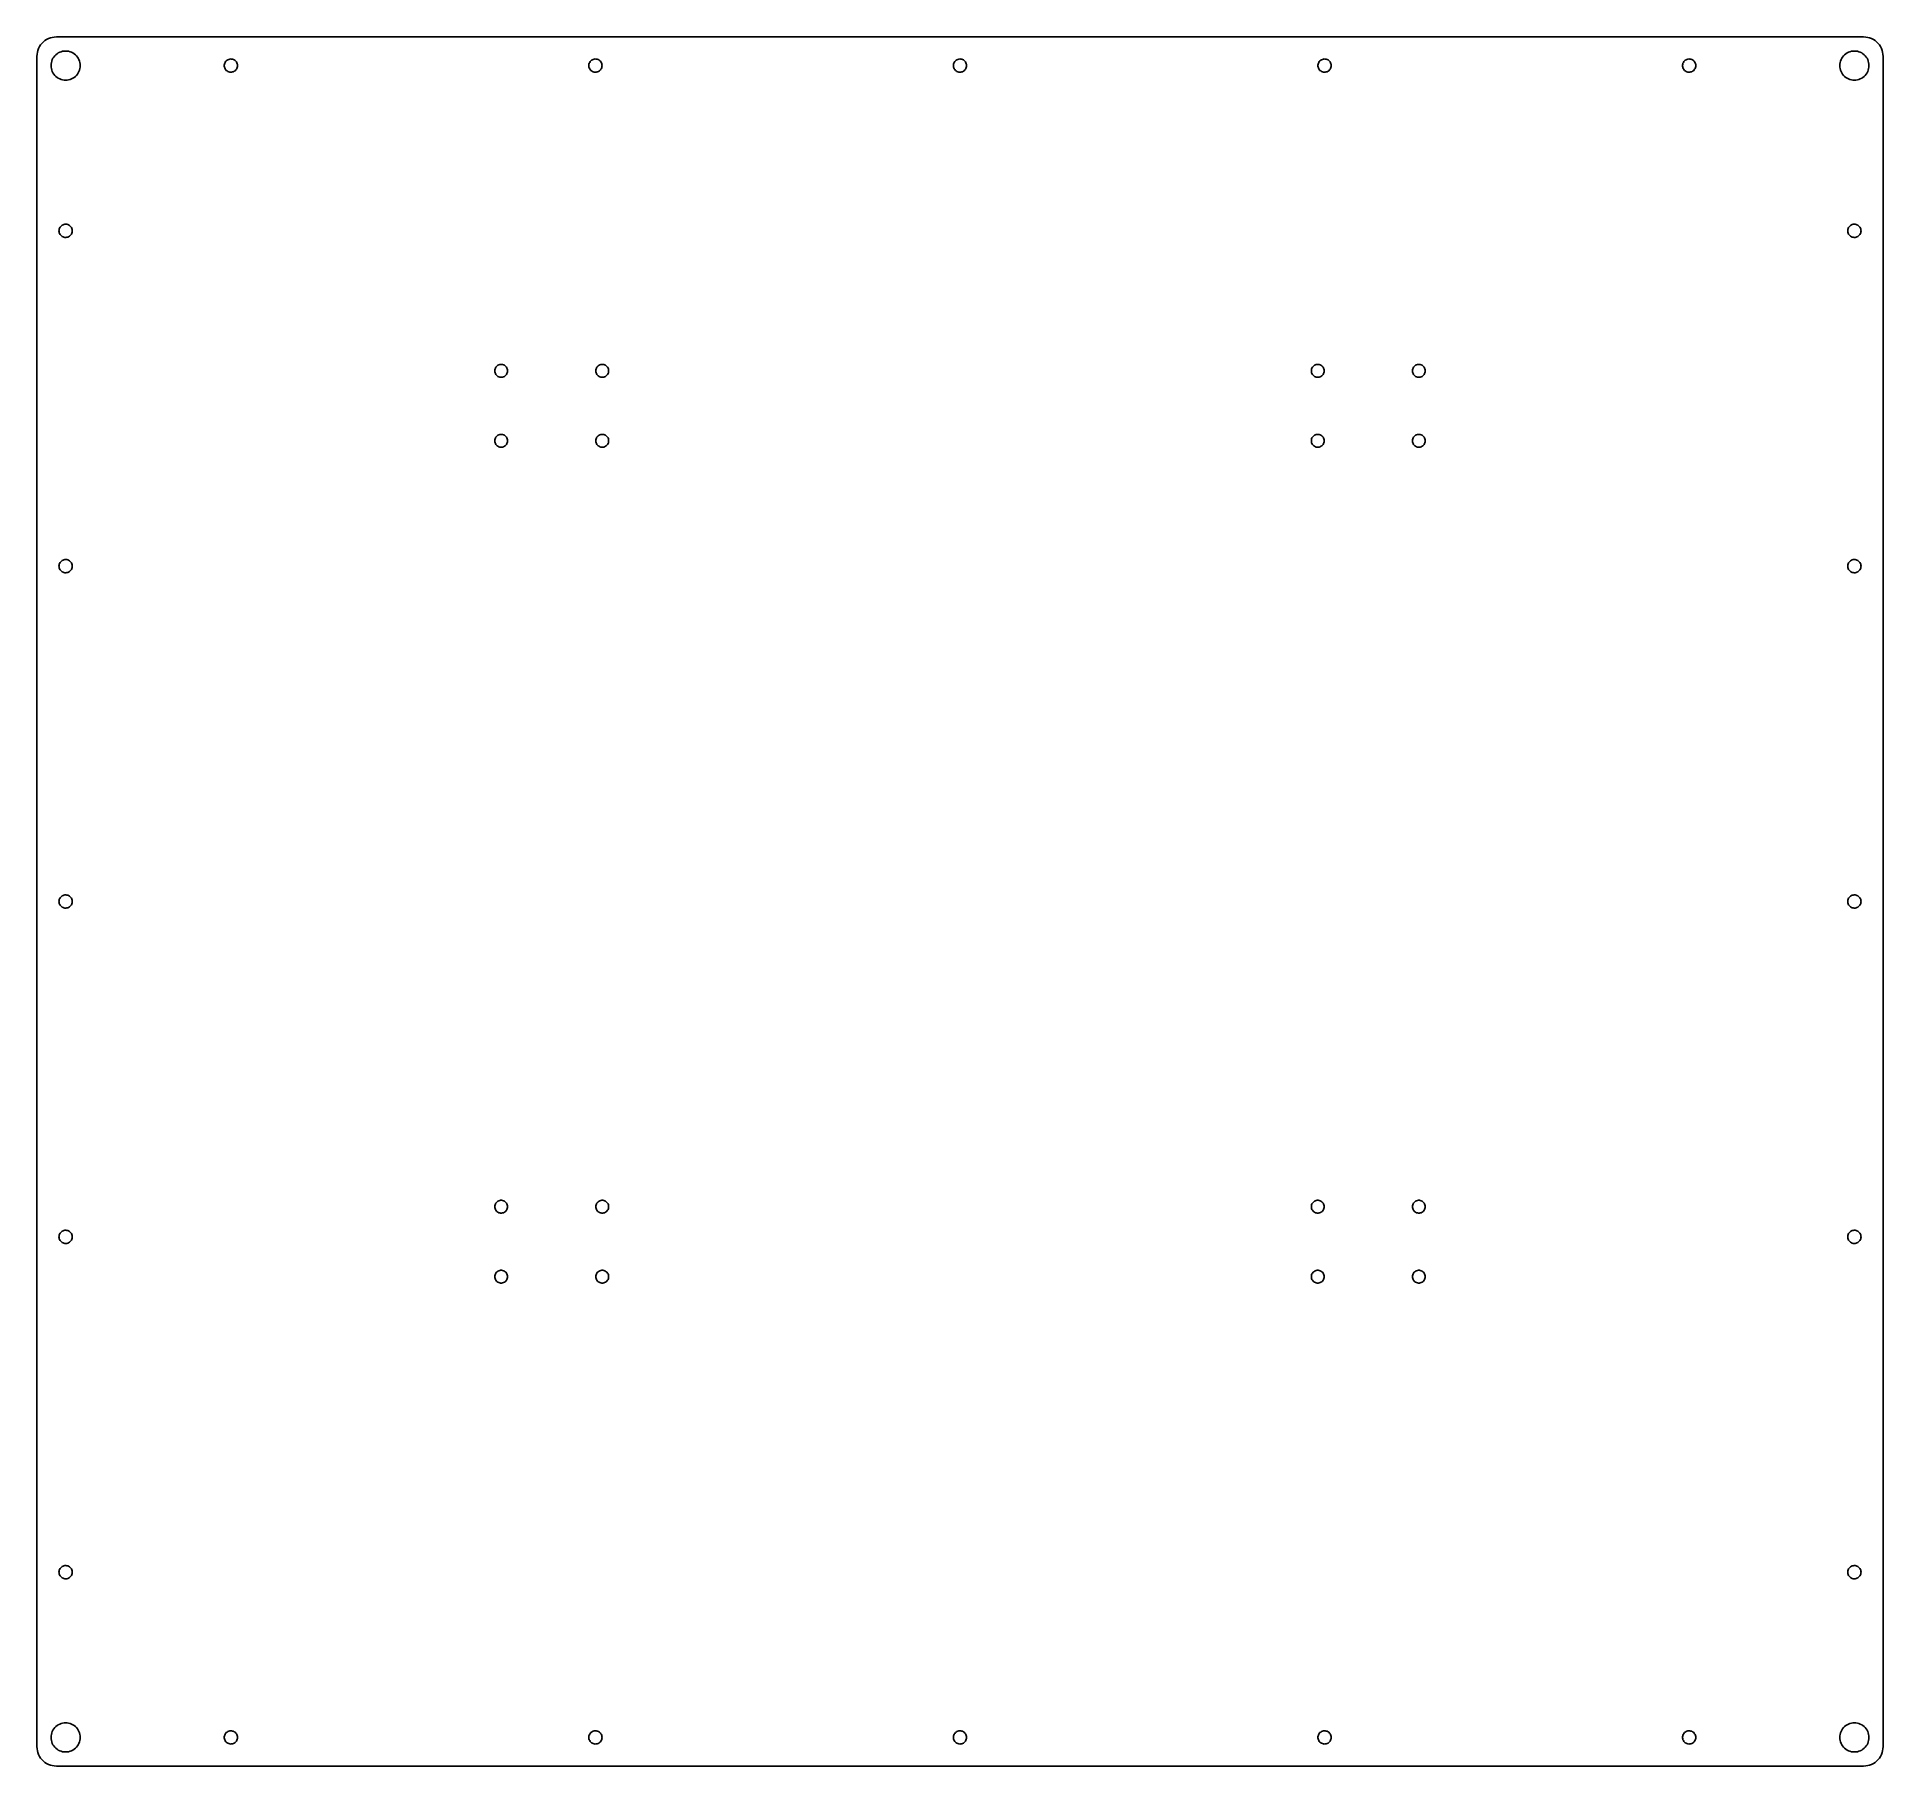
# Model space of a CAD drawing. Header units: metres. Extents: x -237 to 237, y -222 to 222.
import ezdxf

# ---------------------------------------------------------------- set-up
doc = ezdxf.new("R2010")
doc.units = ezdxf.units.M

msp = doc.modelspace()

# ---------------------------------------------------------------- linework, layer by layer
for p, q in [((-237.266, 218.415), (-237.348, 217.898)), ((-237.13, 218.92), (-237.266, 218.415)), ((-236.943, 219.409), (-237.13, 218.92)), ((-236.705, 219.875), (-236.943, 219.409)), ((-236.42, 220.314), (-236.705, 219.875)), ((-236.091, 220.721), (-236.42, 220.314)), ((-235.721, 221.091), (-236.091, 220.721)), ((-235.314, 221.42), (-235.721, 221.091)), ((-234.875, 221.705), (-235.314, 221.42)), ((-234.409, 221.943), (-234.875, 221.705)), ((-233.92, 222.13), (-234.409, 221.943)), ((-233.415, 222.266), (-233.92, 222.13)), ((-232.898, 222.348), (-233.415, 222.266)), ((-232.375, 222.375), (-232.898, 222.348)), ((232.375, 222.375), (-232.375, 222.375)), ((-231.875, 218.248), (-231.525, 218.426)), ((-231.525, 218.426), (-231.159, 218.566)), ((-231.159, 218.566), (-230.78, 218.668)), ((-230.78, 218.668), (-230.392, 218.729)), ((-230.392, 218.729), (-230, 218.75)), ((-230, 218.75), (-229.608, 218.729)), ((-229.608, 218.729), (-229.22, 218.668)), ((-229.22, 218.668), (-228.841, 218.566)), ((-228.841, 218.566), (-228.475, 218.426)), ((-228.475, 218.426), (-228.125, 218.248)), ((228.125, 218.248), (228.475, 218.426)), ((228.475, 218.426), (228.841, 218.566)), ((228.841, 218.566), (229.22, 218.668)), ((229.22, 218.668), (229.608, 218.729)), ((229.608, 218.729), (230, 218.75)), ((230, 218.75), (230.392, 218.729)), ((230.392, 218.729), (230.78, 218.668)), ((230.78, 218.668), (231.159, 218.566)), ((231.159, 218.566), (231.525, 218.426)), ((231.525, 218.426), (231.875, 218.248)), ((232.898, 222.348), (232.375, 222.375)), ((233.415, 222.266), (232.898, 222.348)), ((233.92, 222.13), (233.415, 222.266)), ((234.409, 221.943), (233.92, 222.13)), ((234.875, 221.705), (234.409, 221.943)), ((235.314, 221.42), (234.875, 221.705)), ((235.721, 221.091), (235.314, 221.42)), ((236.091, 220.721), (235.721, 221.091)), ((236.42, 220.314), (236.091, 220.721)), ((236.705, 219.875), (236.42, 220.314)), ((236.943, 219.409), (236.705, 219.875)), ((237.13, 218.92), (236.943, 219.409)), ((237.266, 218.415), (237.13, 218.92)), ((237.348, 217.898), (237.266, 218.415)), ((-237.348, 217.898), (-237.375, 217.375)), ((-237.375, 217.375), (-237.375, -217.375)), ((-233.75, 215), (-233.729, 215.392)), ((-233.729, 214.608), (-233.75, 215)), ((-233.729, 215.392), (-233.668, 215.78)), ((-233.668, 214.22), (-233.729, 214.608)), ((-233.668, 215.78), (-233.566, 216.159)), ((-233.566, 213.841), (-233.668, 214.22)), ((-233.566, 216.159), (-233.426, 216.525)), ((-233.426, 213.475), (-233.566, 213.841)), ((-233.426, 216.525), (-233.248, 216.875)), ((-233.248, 216.875), (-233.034, 217.204)), ((-233.034, 217.204), (-232.787, 217.509)), ((-232.787, 217.509), (-232.509, 217.787)), ((-232.509, 217.787), (-232.204, 218.034)), ((-232.204, 218.034), (-231.875, 218.248)), ((-228.125, 218.248), (-227.796, 218.034)), ((-227.796, 218.034), (-227.491, 217.787)), ((-227.491, 217.787), (-227.213, 217.509)), ((-227.213, 217.509), (-226.966, 217.204)), ((-226.966, 217.204), (-226.752, 216.875)), ((-226.752, 216.875), (-226.574, 216.525)), ((-226.574, 216.525), (-226.434, 216.159)), ((-226.434, 213.841), (-226.574, 213.475)), ((-226.434, 216.159), (-226.332, 215.78)), ((-226.332, 214.22), (-226.434, 213.841)), ((-226.332, 215.78), (-226.271, 215.392)), ((-226.271, 214.608), (-226.332, 214.22)), ((-226.271, 215.392), (-226.25, 215)), ((-226.25, 215), (-226.271, 214.608)), ((-189.195, 215.124), (-189.159, 215.37)), ((-189.195, 214.876), (-189.195, 215.124)), ((-189.159, 214.63), (-189.195, 214.876)), ((-189.159, 215.37), (-189.088, 215.607)), ((-189.088, 214.393), (-189.159, 214.63)), ((-189.088, 215.607), (-188.982, 215.832)), ((-188.982, 214.168), (-189.088, 214.393)), ((-188.982, 215.832), (-188.846, 216.039)), ((-188.846, 213.961), (-188.982, 214.168)), ((-188.846, 216.039), (-188.68, 216.224)), ((-188.68, 213.776), (-188.846, 213.961)), ((-188.68, 216.224), (-188.489, 216.383)), ((-188.489, 213.617), (-188.68, 213.776)), ((-188.489, 216.383), (-188.277, 216.512)), ((-188.277, 216.512), (-188.049, 216.609)), ((-188.049, 216.609), (-187.809, 216.672)), ((-187.809, 216.672), (-187.562, 216.699)), ((-187.562, 216.699), (-187.314, 216.69)), ((-187.314, 216.69), (-187.07, 216.645)), ((-187.07, 216.645), (-186.835, 216.565)), ((-186.835, 216.565), (-186.614, 216.451)), ((-186.614, 216.451), (-186.413, 216.307)), ((-186.413, 213.693), (-186.614, 213.549)), ((-186.413, 216.307), (-186.234, 216.134)), ((-186.234, 213.866), (-186.413, 213.693)), ((-186.234, 216.134), (-186.082, 215.938)), ((-186.082, 214.062), (-186.234, 213.866)), ((-186.082, 215.938), (-185.961, 215.722)), ((-185.961, 214.278), (-186.082, 214.062)), ((-185.961, 215.722), (-185.872, 215.49)), ((-185.872, 214.51), (-185.961, 214.278)), ((-185.872, 215.49), (-185.818, 215.248)), ((-185.818, 214.752), (-185.872, 214.51)), ((-185.818, 215.248), (-185.8, 215)), ((-185.8, 215), (-185.818, 214.752)), ((-95.4455, 215.124), (-95.4093, 215.37)), ((-95.4455, 214.876), (-95.4455, 215.124)), ((-95.4093, 214.63), (-95.4455, 214.876)), ((-95.4093, 215.37), (-95.3378, 215.607)), ((-95.3378, 214.393), (-95.4093, 214.63)), ((-95.3378, 215.607), (-95.2325, 215.832)), ((-95.2325, 214.168), (-95.3378, 214.393)), ((-95.2325, 215.832), (-95.0955, 216.039)), ((-95.0955, 213.961), (-95.2325, 214.168)), ((-95.0955, 216.039), (-94.9299, 216.224)), ((-94.9299, 213.776), (-95.0955, 213.961)), ((-94.9299, 216.224), (-94.7392, 216.383)), ((-94.7392, 213.617), (-94.9299, 213.776)), ((-94.7392, 216.383), (-94.5273, 216.512)), ((-94.5273, 216.512), (-94.2989, 216.609)), ((-94.2989, 216.609), (-94.0588, 216.672)), ((-94.0588, 216.672), (-93.8121, 216.699)), ((-93.8121, 216.699), (-93.5641, 216.69)), ((-93.5641, 216.69), (-93.32, 216.645)), ((-93.32, 216.645), (-93.0851, 216.565)), ((-93.0851, 216.565), (-92.8644, 216.451)), ((-92.8644, 216.451), (-92.6626, 216.307)), ((-92.6626, 213.693), (-92.8644, 213.549)), ((-92.6626, 216.307), (-92.4839, 216.134)), ((-92.4839, 213.866), (-92.6626, 213.693)), ((-92.4839, 216.134), (-92.3322, 215.938)), ((-92.3322, 214.062), (-92.4839, 213.866)), ((-92.3322, 215.938), (-92.2107, 215.722)), ((-92.2107, 214.278), (-92.3322, 214.062)), ((-92.2107, 215.722), (-92.1221, 215.49)), ((-92.1221, 214.51), (-92.2107, 214.278)), ((-92.1221, 215.49), (-92.0681, 215.248)), ((-92.0681, 214.752), (-92.1221, 214.51)), ((-92.0681, 215.248), (-92.05, 215)), ((-92.05, 215), (-92.0681, 214.752)), ((-1.69545, 215.124), (-1.65932, 215.37)), ((-1.69545, 214.876), (-1.69545, 215.124)), ((-1.65932, 214.63), (-1.69545, 214.876)), ((-1.65932, 215.37), (-1.58781, 215.607)), ((-1.58781, 214.393), (-1.65932, 214.63)), ((-1.58781, 215.607), (-1.48248, 215.832)), ((-1.48248, 214.168), (-1.58781, 214.393)), ((-1.48248, 215.832), (-1.34554, 216.039)), ((-1.34554, 213.961), (-1.48248, 214.168)), ((-1.34554, 216.039), (-1.17992, 216.224)), ((-1.17992, 213.776), (-1.34554, 213.961)), ((-1.17992, 216.224), (-0.98915, 216.383)), ((-0.98915, 213.617), (-1.17992, 213.776)), ((-0.98915, 216.383), (-0.7773, 216.512)), ((-0.7773, 216.512), (-0.54889, 216.609)), ((-0.54889, 216.609), (-0.30878, 216.672)), ((-0.30878, 216.672), (-0.06207, 216.699)), ((-0.06207, 216.699), (0.18593, 216.69)), ((0.18593, 216.69), (0.42998, 216.645)), ((0.42998, 216.645), (0.66487, 216.565)), ((0.66487, 216.565), (0.88559, 216.451)), ((0.88559, 216.451), (1.08743, 216.307)), ((1.08743, 213.693), (0.88559, 213.549)), ((1.08743, 216.307), (1.2661, 216.134)), ((1.2661, 213.866), (1.08743, 213.693)), ((1.2661, 216.134), (1.41779, 215.938)), ((1.41779, 214.062), (1.2661, 213.866)), ((1.41779, 215.938), (1.53926, 215.722)), ((1.53926, 214.278), (1.41779, 214.062)), ((1.53926, 215.722), (1.62791, 215.49)), ((1.62791, 214.51), (1.53926, 214.278)), ((1.62791, 215.49), (1.68187, 215.248)), ((1.68187, 214.752), (1.62791, 214.51)), ((1.68187, 215.248), (1.7, 215)), ((1.7, 215), (1.68187, 214.752)), ((92.0545, 215.124), (92.0907, 215.37)), ((92.0545, 214.876), (92.0545, 215.124)), ((92.0907, 214.63), (92.0545, 214.876)), ((92.0907, 215.37), (92.1622, 215.607)), ((92.1622, 214.393), (92.0907, 214.63)), ((92.1622, 215.607), (92.2675, 215.832)), ((92.2675, 214.168), (92.1622, 214.393)), ((92.2675, 215.832), (92.4044, 216.039)), ((92.4044, 213.961), (92.2675, 214.168)), ((92.4044, 216.039), (92.5701, 216.224)), ((92.5701, 213.776), (92.4044, 213.961)), ((92.5701, 216.224), (92.7608, 216.383)), ((92.7608, 213.617), (92.5701, 213.776)), ((92.7608, 216.383), (92.9727, 216.512)), ((92.9727, 216.512), (93.2011, 216.609)), ((93.2011, 216.609), (93.4412, 216.672)), ((93.4412, 216.672), (93.6879, 216.699)), ((93.6879, 216.699), (93.9359, 216.69)), ((93.9359, 216.69), (94.18, 216.645)), ((94.18, 216.645), (94.4149, 216.565)), ((94.4149, 216.565), (94.6356, 216.451)), ((94.6356, 216.451), (94.8374, 216.307)), ((94.8374, 213.693), (94.6356, 213.549)), ((94.8374, 216.307), (95.0161, 216.134)), ((95.0161, 213.866), (94.8374, 213.693)), ((95.0161, 216.134), (95.1678, 215.938)), ((95.1678, 214.062), (95.0161, 213.866)), ((95.1678, 215.938), (95.2893, 215.722)), ((95.2893, 214.278), (95.1678, 214.062)), ((95.2893, 215.722), (95.3779, 215.49)), ((95.3779, 214.51), (95.2893, 214.278)), ((95.3779, 215.49), (95.4319, 215.248)), ((95.4319, 214.752), (95.3779, 214.51)), ((95.4319, 215.248), (95.45, 215)), ((95.45, 215), (95.4319, 214.752)), ((185.805, 215.124), (185.841, 215.37)), ((185.805, 214.876), (185.805, 215.124)), ((185.841, 214.63), (185.805, 214.876)), ((185.841, 215.37), (185.912, 215.607)), ((185.912, 214.393), (185.841, 214.63)), ((185.912, 215.607), (186.018, 215.832)), ((186.018, 214.168), (185.912, 214.393)), ((186.018, 215.832), (186.154, 216.039)), ((186.154, 213.961), (186.018, 214.168)), ((186.154, 216.039), (186.32, 216.224)), ((186.32, 213.776), (186.154, 213.961)), ((186.32, 216.224), (186.511, 216.383)), ((186.511, 213.617), (186.32, 213.776)), ((186.511, 216.383), (186.723, 216.512)), ((186.723, 216.512), (186.951, 216.609)), ((186.951, 216.609), (187.191, 216.672)), ((187.191, 216.672), (187.438, 216.699)), ((187.438, 216.699), (187.686, 216.69)), ((187.686, 216.69), (187.93, 216.645)), ((187.93, 216.645), (188.165, 216.565)), ((188.165, 216.565), (188.386, 216.451)), ((188.386, 216.451), (188.587, 216.307)), ((188.587, 213.693), (188.386, 213.549)), ((188.587, 216.307), (188.766, 216.134)), ((188.766, 213.866), (188.587, 213.693)), ((188.766, 216.134), (188.918, 215.938)), ((188.918, 214.062), (188.766, 213.866)), ((188.918, 215.938), (189.039, 215.722)), ((189.039, 214.278), (188.918, 214.062)), ((189.039, 215.722), (189.128, 215.49)), ((189.128, 214.51), (189.039, 214.278)), ((189.128, 215.49), (189.182, 215.248)), ((189.182, 214.752), (189.128, 214.51)), ((189.182, 215.248), (189.2, 215)), ((189.2, 215), (189.182, 214.752)), ((226.25, 215), (226.271, 215.392)), ((226.271, 214.608), (226.25, 215)), ((226.271, 215.392), (226.332, 215.78)), ((226.332, 214.22), (226.271, 214.608)), ((226.332, 215.78), (226.434, 216.159)), ((226.434, 213.841), (226.332, 214.22)), ((226.434, 216.159), (226.574, 216.525)), ((226.574, 213.475), (226.434, 213.841)), ((226.574, 216.525), (226.752, 216.875)), ((226.752, 216.875), (226.966, 217.204)), ((226.966, 217.204), (227.213, 217.509)), ((227.213, 217.509), (227.491, 217.787)), ((227.491, 217.787), (227.796, 218.034)), ((227.796, 218.034), (228.125, 218.248)), ((231.875, 218.248), (232.204, 218.034)), ((232.204, 218.034), (232.509, 217.787)), ((232.509, 217.787), (232.787, 217.509)), ((232.787, 217.509), (233.034, 217.204)), ((233.034, 217.204), (233.248, 216.875)), ((233.248, 216.875), (233.426, 216.525)), ((233.426, 216.525), (233.566, 216.159)), ((233.566, 213.841), (233.426, 213.475)), ((233.566, 216.159), (233.668, 215.78)), ((233.668, 214.22), (233.566, 213.841)), ((233.668, 215.78), (233.729, 215.392)), ((233.729, 214.608), (233.668, 214.22)), ((233.729, 215.392), (233.75, 215)), ((233.75, 215), (233.729, 214.608)), ((237.375, 217.375), (237.348, 217.898)), ((237.375, -217.375), (237.375, 217.375)), ((-233.248, 213.125), (-233.426, 213.475)), ((-233.034, 212.796), (-233.248, 213.125)), ((-232.787, 212.491), (-233.034, 212.796)), ((-232.509, 212.213), (-232.787, 212.491)), ((-232.204, 211.966), (-232.509, 212.213)), ((-231.875, 211.752), (-232.204, 211.966)), ((-231.525, 211.574), (-231.875, 211.752)), ((-231.159, 211.434), (-231.525, 211.574)), ((-230.78, 211.332), (-231.159, 211.434)), ((-230.392, 211.271), (-230.78, 211.332)), ((-230, 211.25), (-230.392, 211.271)), ((-229.608, 211.271), (-230, 211.25)), ((-229.22, 211.332), (-229.608, 211.271)), ((-228.841, 211.434), (-229.22, 211.332)), ((-228.475, 211.574), (-228.841, 211.434)), ((-228.125, 211.752), (-228.475, 211.574)), ((-227.796, 211.966), (-228.125, 211.752)), ((-227.491, 212.213), (-227.796, 211.966)), ((-227.213, 212.491), (-227.491, 212.213)), ((-226.966, 212.796), (-227.213, 212.491)), ((-226.752, 213.125), (-226.966, 212.796)), ((-226.574, 213.475), (-226.752, 213.125)), ((-188.277, 213.488), (-188.489, 213.617)), ((-188.049, 213.391), (-188.277, 213.488)), ((-187.809, 213.328), (-188.049, 213.391)), ((-187.562, 213.301), (-187.809, 213.328)), ((-187.314, 213.31), (-187.562, 213.301)), ((-187.07, 213.355), (-187.314, 213.31)), ((-186.835, 213.435), (-187.07, 213.355)), ((-186.614, 213.549), (-186.835, 213.435)), ((-94.5273, 213.488), (-94.7392, 213.617)), ((-94.2989, 213.391), (-94.5273, 213.488)), ((-94.0588, 213.328), (-94.2989, 213.391)), ((-93.8121, 213.301), (-94.0588, 213.328)), ((-93.5641, 213.31), (-93.8121, 213.301)), ((-93.32, 213.355), (-93.5641, 213.31)), ((-93.0851, 213.435), (-93.32, 213.355)), ((-92.8644, 213.549), (-93.0851, 213.435)), ((-0.7773, 213.488), (-0.98915, 213.617)), ((-0.54889, 213.391), (-0.7773, 213.488)), ((-0.30878, 213.328), (-0.54889, 213.391)), ((-0.06207, 213.301), (-0.30878, 213.328)), ((0.18593, 213.31), (-0.06207, 213.301)), ((0.42998, 213.355), (0.18593, 213.31)), ((0.66487, 213.435), (0.42998, 213.355)), ((0.88559, 213.549), (0.66487, 213.435)), ((92.9727, 213.488), (92.7608, 213.617)), ((93.2011, 213.391), (92.9727, 213.488)), ((93.4412, 213.328), (93.2011, 213.391)), ((93.6879, 213.301), (93.4412, 213.328)), ((93.9359, 213.31), (93.6879, 213.301)), ((94.18, 213.355), (93.9359, 213.31)), ((94.4149, 213.435), (94.18, 213.355)), ((94.6356, 213.549), (94.4149, 213.435)), ((186.723, 213.488), (186.511, 213.617)), ((186.951, 213.391), (186.723, 213.488)), ((187.191, 213.328), (186.951, 213.391)), ((187.438, 213.301), (187.191, 213.328)), ((187.686, 213.31), (187.438, 213.301)), ((187.93, 213.355), (187.686, 213.31)), ((188.165, 213.435), (187.93, 213.355)), ((188.386, 213.549), (188.165, 213.435)), ((226.752, 213.125), (226.574, 213.475)), ((226.966, 212.796), (226.752, 213.125)), ((227.213, 212.491), (226.966, 212.796)), ((227.491, 212.213), (227.213, 212.491)), ((227.796, 211.966), (227.491, 212.213)), ((228.125, 211.752), (227.796, 211.966)), ((228.475, 211.574), (228.125, 211.752)), ((228.841, 211.434), (228.475, 211.574)), ((229.22, 211.332), (228.841, 211.434)), ((229.608, 211.271), (229.22, 211.332)), ((230, 211.25), (229.608, 211.271)), ((230.392, 211.271), (230, 211.25)), ((230.78, 211.332), (230.392, 211.271)), ((231.159, 211.434), (230.78, 211.332)), ((231.525, 211.574), (231.159, 211.434)), ((231.875, 211.752), (231.525, 211.574)), ((232.204, 211.966), (231.875, 211.752)), ((232.509, 212.213), (232.204, 211.966)), ((232.787, 212.491), (232.509, 212.213)), ((233.034, 212.796), (232.787, 212.491)), ((233.248, 213.125), (233.034, 212.796)), ((233.426, 213.475), (233.248, 213.125)), ((-231.7, 172.5), (-231.682, 172.748)), ((-231.682, 172.252), (-231.7, 172.5)), ((-231.682, 172.748), (-231.628, 172.99)), ((-231.628, 172.01), (-231.682, 172.252)), ((-231.628, 172.99), (-231.539, 173.222)), ((-231.539, 171.778), (-231.628, 172.01)), ((-231.539, 173.222), (-231.418, 173.438)), ((-231.418, 171.562), (-231.539, 171.778)), ((-231.418, 173.438), (-231.266, 173.634)), ((-231.266, 171.366), (-231.418, 171.562)), ((-231.266, 173.634), (-231.087, 173.807)), ((-231.087, 171.193), (-231.266, 171.366)), ((-231.087, 173.807), (-230.886, 173.951)), ((-230.886, 171.049), (-231.087, 171.193)), ((-230.886, 173.951), (-230.665, 174.065)), ((-230.665, 170.935), (-230.886, 171.049)), ((-230.665, 174.065), (-230.43, 174.145)), ((-230.43, 170.855), (-230.665, 170.935)), ((-230.43, 174.145), (-230.186, 174.19)), ((-230.186, 174.19), (-229.938, 174.199)), ((-229.938, 174.199), (-229.691, 174.172)), ((-229.691, 174.172), (-229.451, 174.109)), ((-229.451, 174.109), (-229.223, 174.012)), ((-229.223, 170.988), (-229.451, 170.891)), ((-229.223, 174.012), (-229.011, 173.883)), ((-229.011, 171.117), (-229.223, 170.988)), ((-229.011, 173.883), (-228.82, 173.724)), ((-228.82, 171.276), (-229.011, 171.117)), ((-228.82, 173.724), (-228.654, 173.539)), ((-228.654, 171.461), (-228.82, 171.276)), ((-228.654, 173.539), (-228.518, 173.332)), ((-228.518, 171.668), (-228.654, 171.461)), ((-228.518, 173.332), (-228.412, 173.107)), ((-228.412, 171.893), (-228.518, 171.668)), ((-228.412, 173.107), (-228.341, 172.87)), ((-228.341, 172.13), (-228.412, 171.893)), ((-228.341, 172.87), (-228.305, 172.624)), ((-228.305, 172.376), (-228.341, 172.13)), ((-228.305, 172.624), (-228.305, 172.376)), ((228.305, 172.624), (228.341, 172.87)), ((228.305, 172.376), (228.305, 172.624)), ((228.341, 172.13), (228.305, 172.376)), ((228.341, 172.87), (228.412, 173.107)), ((228.412, 171.893), (228.341, 172.13)), ((228.412, 173.107), (228.518, 173.332)), ((228.518, 171.668), (228.412, 171.893)), ((228.518, 173.332), (228.654, 173.539)), ((228.654, 171.461), (228.518, 171.668)), ((228.654, 173.539), (228.82, 173.724)), ((228.82, 171.276), (228.654, 171.461)), ((228.82, 173.724), (229.011, 173.883)), ((229.011, 171.117), (228.82, 171.276)), ((229.011, 173.883), (229.223, 174.012)), ((229.223, 170.988), (229.011, 171.117)), ((229.223, 174.012), (229.451, 174.109)), ((229.451, 170.891), (229.223, 170.988)), ((229.451, 174.109), (229.691, 174.172)), ((229.691, 174.172), (229.938, 174.199)), ((229.938, 174.199), (230.186, 174.19)), ((230.186, 174.19), (230.43, 174.145)), ((230.43, 174.145), (230.665, 174.065)), ((230.665, 170.935), (230.43, 170.855)), ((230.665, 174.065), (230.886, 173.951)), ((230.886, 171.049), (230.665, 170.935)), ((230.886, 173.951), (231.087, 173.807)), ((231.087, 171.193), (230.886, 171.049)), ((231.087, 173.807), (231.266, 173.634)), ((231.266, 171.366), (231.087, 171.193)), ((231.266, 173.634), (231.418, 173.438)), ((231.418, 171.562), (231.266, 171.366)), ((231.418, 173.438), (231.539, 173.222)), ((231.539, 171.778), (231.418, 171.562)), ((231.539, 173.222), (231.628, 172.99)), ((231.628, 172.01), (231.539, 171.778)), ((231.628, 172.99), (231.682, 172.748)), ((231.682, 172.252), (231.628, 172.01)), ((231.682, 172.748), (231.7, 172.5)), ((231.7, 172.5), (231.682, 172.252)), ((-230.186, 170.81), (-230.43, 170.855)), ((-229.938, 170.801), (-230.186, 170.81)), ((-229.691, 170.828), (-229.938, 170.801)), ((-229.451, 170.891), (-229.691, 170.828)), ((229.691, 170.828), (229.451, 170.891)), ((229.938, 170.801), (229.691, 170.828)), ((230.186, 170.81), (229.938, 170.801)), ((230.43, 170.855), (230.186, 170.81)), ((-119.21, 137.622), (-119.029, 137.79)), ((-119.029, 137.79), (-118.825, 137.929)), ((-118.825, 137.929), (-118.603, 138.036)), ((-118.603, 138.036), (-118.367, 138.109)), ((-118.367, 138.109), (-118.123, 138.145)), ((-118.123, 138.145), (-117.877, 138.145)), ((-117.877, 138.145), (-117.633, 138.109)), ((-117.633, 138.109), (-117.397, 138.036)), ((-117.397, 138.036), (-117.175, 137.929)), ((-117.175, 137.929), (-116.971, 137.79)), ((-116.971, 137.79), (-116.79, 137.622)), ((-93.2095, 137.622), (-93.0288, 137.79)), ((-93.0288, 137.79), (-92.825, 137.929)), ((-92.825, 137.929), (-92.6028, 138.036)), ((-92.6028, 138.036), (-92.3672, 138.109)), ((-92.3672, 138.109), (-92.1233, 138.145)), ((-92.1233, 138.145), (-91.8767, 138.145)), ((-91.8767, 138.145), (-91.6328, 138.109)), ((-91.6328, 138.109), (-91.3972, 138.036)), ((-91.3972, 138.036), (-91.175, 137.929)), ((-91.175, 137.929), (-90.9712, 137.79)), ((-90.9712, 137.79), (-90.7905, 137.622)), ((90.7905, 137.622), (90.9712, 137.79)), ((90.9712, 137.79), (91.175, 137.929)), ((91.175, 137.929), (91.3972, 138.036)), ((91.3972, 138.036), (91.6328, 138.109)), ((91.6328, 138.109), (91.8767, 138.145)), ((91.8767, 138.145), (92.1233, 138.145)), ((92.1233, 138.145), (92.3672, 138.109)), ((92.3672, 138.109), (92.6028, 138.036)), ((92.6028, 138.036), (92.825, 137.929)), ((92.825, 137.929), (93.0288, 137.79)), ((93.0288, 137.79), (93.2095, 137.622)), ((116.79, 137.622), (116.971, 137.79)), ((116.971, 137.79), (117.175, 137.929)), ((117.175, 137.929), (117.397, 138.036)), ((117.397, 138.036), (117.633, 138.109)), ((117.633, 138.109), (117.877, 138.145)), ((117.877, 138.145), (118.123, 138.145)), ((118.123, 138.145), (118.367, 138.109)), ((118.367, 138.109), (118.603, 138.036)), ((118.603, 138.036), (118.825, 137.929)), ((118.825, 137.929), (119.029, 137.79)), ((119.029, 137.79), (119.21, 137.622)), ((-119.65, 136.5), (-119.632, 136.746)), ((-119.632, 136.254), (-119.65, 136.5)), ((-119.632, 136.746), (-119.577, 136.986)), ((-119.577, 136.014), (-119.632, 136.254)), ((-119.577, 136.986), (-119.487, 137.216)), ((-119.487, 135.784), (-119.577, 136.014)), ((-119.487, 137.216), (-119.363, 137.429)), ((-119.363, 135.571), (-119.487, 135.784)), ((-119.363, 137.429), (-119.21, 137.622)), ((-119.21, 135.378), (-119.363, 135.571)), ((-119.029, 135.21), (-119.21, 135.378)), ((-118.825, 135.071), (-119.029, 135.21)), ((-118.603, 134.964), (-118.825, 135.071)), ((-118.367, 134.891), (-118.603, 134.964)), ((-118.123, 134.855), (-118.367, 134.891)), ((-117.877, 134.855), (-118.123, 134.855)), ((-117.633, 134.891), (-117.877, 134.855)), ((-117.397, 134.964), (-117.633, 134.891)), ((-117.175, 135.071), (-117.397, 134.964)), ((-116.971, 135.21), (-117.175, 135.071)), ((-116.79, 135.378), (-116.971, 135.21)), ((-116.79, 137.622), (-116.637, 137.429)), ((-116.637, 135.571), (-116.79, 135.378)), ((-116.637, 137.429), (-116.513, 137.216)), ((-116.513, 135.784), (-116.637, 135.571)), ((-116.513, 137.216), (-116.423, 136.986)), ((-116.423, 136.014), (-116.513, 135.784)), ((-116.423, 136.986), (-116.368, 136.746)), ((-116.368, 136.254), (-116.423, 136.014)), ((-116.368, 136.746), (-116.35, 136.5)), ((-116.35, 136.5), (-116.368, 136.254)), ((-93.65, 136.5), (-93.6316, 136.746)), ((-93.6316, 136.254), (-93.65, 136.5)), ((-93.6316, 136.746), (-93.5767, 136.986)), ((-93.5767, 136.014), (-93.6316, 136.254)), ((-93.5767, 136.986), (-93.4866, 137.216)), ((-93.4866, 135.784), (-93.5767, 136.014)), ((-93.4866, 137.216), (-93.3633, 137.429)), ((-93.3633, 135.571), (-93.4866, 135.784)), ((-93.3633, 137.429), (-93.2095, 137.622)), ((-93.2095, 135.378), (-93.3633, 135.571)), ((-93.0288, 135.21), (-93.2095, 135.378)), ((-92.825, 135.071), (-93.0288, 135.21)), ((-92.6028, 134.964), (-92.825, 135.071)), ((-92.3672, 134.891), (-92.6028, 134.964)), ((-92.1233, 134.855), (-92.3672, 134.891)), ((-91.8767, 134.855), (-92.1233, 134.855)), ((-91.6328, 134.891), (-91.8767, 134.855)), ((-91.3972, 134.964), (-91.6328, 134.891)), ((-91.175, 135.071), (-91.3972, 134.964)), ((-90.9712, 135.21), (-91.175, 135.071)), ((-90.7905, 135.378), (-90.9712, 135.21)), ((-90.7905, 137.622), (-90.6367, 137.429)), ((-90.6367, 135.571), (-90.7905, 135.378)), ((-90.6367, 137.429), (-90.5134, 137.216)), ((-90.5134, 135.784), (-90.6367, 135.571)), ((-90.5134, 137.216), (-90.4233, 136.986)), ((-90.4233, 136.014), (-90.5134, 135.784)), ((-90.4233, 136.986), (-90.3684, 136.746)), ((-90.3684, 136.254), (-90.4233, 136.014)), ((-90.3684, 136.746), (-90.35, 136.5)), ((-90.35, 136.5), (-90.3684, 136.254)), ((90.35, 136.5), (90.3684, 136.746)), ((90.3684, 136.254), (90.35, 136.5)), ((90.3684, 136.746), (90.4233, 136.986)), ((90.4233, 136.014), (90.3684, 136.254)), ((90.4233, 136.986), (90.5134, 137.216)), ((90.5134, 135.784), (90.4233, 136.014)), ((90.5134, 137.216), (90.6367, 137.429)), ((90.6367, 135.571), (90.5134, 135.784)), ((90.6367, 137.429), (90.7905, 137.622)), ((90.7905, 135.378), (90.6367, 135.571)), ((90.9712, 135.21), (90.7905, 135.378)), ((91.175, 135.071), (90.9712, 135.21)), ((91.3972, 134.964), (91.175, 135.071)), ((91.6328, 134.891), (91.3972, 134.964)), ((91.8767, 134.855), (91.6328, 134.891)), ((92.1233, 134.855), (91.8767, 134.855)), ((92.3672, 134.891), (92.1233, 134.855)), ((92.6028, 134.964), (92.3672, 134.891)), ((92.825, 135.071), (92.6028, 134.964)), ((93.0288, 135.21), (92.825, 135.071)), ((93.2095, 135.378), (93.0288, 135.21)), ((93.2095, 137.622), (93.3633, 137.429)), ((93.3633, 135.571), (93.2095, 135.378)), ((93.3633, 137.429), (93.4866, 137.216)), ((93.4866, 135.784), (93.3633, 135.571)), ((93.4866, 137.216), (93.5767, 136.986)), ((93.5767, 136.014), (93.4866, 135.784)), ((93.5767, 136.986), (93.6316, 136.746)), ((93.6316, 136.254), (93.5767, 136.014)), ((93.6316, 136.746), (93.65, 136.5)), ((93.65, 136.5), (93.6316, 136.254)), ((116.35, 136.5), (116.368, 136.746)), ((116.368, 136.254), (116.35, 136.5)), ((116.368, 136.746), (116.423, 136.986)), ((116.423, 136.014), (116.368, 136.254)), ((116.423, 136.986), (116.513, 137.216)), ((116.513, 135.784), (116.423, 136.014)), ((116.513, 137.216), (116.637, 137.429)), ((116.637, 135.571), (116.513, 135.784)), ((116.637, 137.429), (116.79, 137.622)), ((116.79, 135.378), (116.637, 135.571)), ((116.971, 135.21), (116.79, 135.378)), ((117.175, 135.071), (116.971, 135.21)), ((117.397, 134.964), (117.175, 135.071)), ((117.633, 134.891), (117.397, 134.964)), ((117.877, 134.855), (117.633, 134.891)), ((118.123, 134.855), (117.877, 134.855)), ((118.367, 134.891), (118.123, 134.855)), ((118.603, 134.964), (118.367, 134.891)), ((118.825, 135.071), (118.603, 134.964)), ((119.029, 135.21), (118.825, 135.071)), ((119.21, 135.378), (119.029, 135.21)), ((119.21, 137.622), (119.363, 137.429)), ((119.363, 135.571), (119.21, 135.378)), ((119.363, 137.429), (119.487, 137.216)), ((119.487, 135.784), (119.363, 135.571)), ((119.487, 137.216), (119.577, 136.986)), ((119.577, 136.014), (119.487, 135.784)), ((119.577, 136.986), (119.632, 136.746)), ((119.632, 136.254), (119.577, 136.014)), ((119.632, 136.746), (119.65, 136.5)), ((119.65, 136.5), (119.632, 136.254)), ((-119.65, 118.5), (-119.632, 118.746)), ((-119.632, 118.746), (-119.577, 118.986)), ((-119.577, 118.986), (-119.487, 119.216)), ((-119.487, 119.216), (-119.363, 119.429)), ((-119.363, 119.429), (-119.21, 119.622)), ((-119.21, 119.622), (-119.029, 119.79)), ((-119.029, 119.79), (-118.825, 119.929)), ((-118.825, 119.929), (-118.603, 120.036)), ((-118.603, 120.036), (-118.367, 120.109)), ((-118.367, 120.109), (-118.123, 120.145)), ((-118.123, 120.145), (-117.877, 120.145)), ((-117.877, 120.145), (-117.633, 120.109)), ((-117.633, 120.109), (-117.397, 120.036)), ((-117.397, 120.036), (-117.175, 119.929)), ((-117.175, 119.929), (-116.971, 119.79)), ((-116.971, 119.79), (-116.79, 119.622)), ((-116.79, 119.622), (-116.637, 119.429)), ((-116.637, 119.429), (-116.513, 119.216)), ((-116.513, 119.216), (-116.423, 118.986)), ((-116.423, 118.986), (-116.368, 118.746)), ((-116.368, 118.746), (-116.35, 118.5)), ((-93.65, 118.5), (-93.6316, 118.746)), ((-93.6316, 118.746), (-93.5767, 118.986)), ((-93.5767, 118.986), (-93.4866, 119.216)), ((-93.4866, 119.216), (-93.3633, 119.429)), ((-93.3633, 119.429), (-93.2095, 119.622)), ((-93.2095, 119.622), (-93.0288, 119.79)), ((-93.0288, 119.79), (-92.825, 119.929)), ((-92.825, 119.929), (-92.6028, 120.036)), ((-92.6028, 120.036), (-92.3672, 120.109)), ((-92.3672, 120.109), (-92.1233, 120.145)), ((-92.1233, 120.145), (-91.8767, 120.145)), ((-91.8767, 120.145), (-91.6328, 120.109)), ((-91.6328, 120.109), (-91.3972, 120.036)), ((-91.3972, 120.036), (-91.175, 119.929)), ((-91.175, 119.929), (-90.9712, 119.79)), ((-90.9712, 119.79), (-90.7905, 119.622)), ((-90.7905, 119.622), (-90.6367, 119.429)), ((-90.6367, 119.429), (-90.5134, 119.216)), ((-90.5134, 119.216), (-90.4233, 118.986)), ((-90.4233, 118.986), (-90.3684, 118.746)), ((-90.3684, 118.746), (-90.35, 118.5)), ((90.35, 118.5), (90.3684, 118.746)), ((90.3684, 118.746), (90.4233, 118.986)), ((90.4233, 118.986), (90.5134, 119.216)), ((90.5134, 119.216), (90.6367, 119.429)), ((90.6367, 119.429), (90.7905, 119.622)), ((90.7905, 119.622), (90.9712, 119.79)), ((90.9712, 119.79), (91.175, 119.929)), ((91.175, 119.929), (91.3972, 120.036)), ((91.3972, 120.036), (91.6328, 120.109)), ((91.6328, 120.109), (91.8767, 120.145)), ((91.8767, 120.145), (92.1233, 120.145)), ((92.1233, 120.145), (92.3672, 120.109)), ((92.3672, 120.109), (92.6028, 120.036)), ((92.6028, 120.036), (92.825, 119.929)), ((92.825, 119.929), (93.0288, 119.79)), ((93.0288, 119.79), (93.2095, 119.622)), ((93.2095, 119.622), (93.3633, 119.429)), ((93.3633, 119.429), (93.4866, 119.216)), ((93.4866, 119.216), (93.5767, 118.986)), ((93.5767, 118.986), (93.6316, 118.746)), ((93.6316, 118.746), (93.65, 118.5)), ((116.35, 118.5), (116.368, 118.746)), ((116.368, 118.746), (116.423, 118.986)), ((116.423, 118.986), (116.513, 119.216)), ((116.513, 119.216), (116.637, 119.429)), ((116.637, 119.429), (116.79, 119.622)), ((116.79, 119.622), (116.971, 119.79)), ((116.971, 119.79), (117.175, 119.929)), ((117.175, 119.929), (117.397, 120.036)), ((117.397, 120.036), (117.633, 120.109)), ((117.633, 120.109), (117.877, 120.145)), ((117.877, 120.145), (118.123, 120.145)), ((118.123, 120.145), (118.367, 120.109)), ((118.367, 120.109), (118.603, 120.036)), ((118.603, 120.036), (118.825, 119.929)), ((118.825, 119.929), (119.029, 119.79)), ((119.029, 119.79), (119.21, 119.622)), ((119.21, 119.622), (119.363, 119.429)), ((119.363, 119.429), (119.487, 119.216)), ((119.487, 119.216), (119.577, 118.986)), ((119.577, 118.986), (119.632, 118.746)), ((119.632, 118.746), (119.65, 118.5)), ((-119.632, 118.254), (-119.65, 118.5)), ((-119.577, 118.014), (-119.632, 118.254)), ((-119.487, 117.784), (-119.577, 118.014)), ((-119.363, 117.571), (-119.487, 117.784)), ((-119.21, 117.378), (-119.363, 117.571)), ((-119.029, 117.21), (-119.21, 117.378)), ((-118.825, 117.071), (-119.029, 117.21)), ((-118.603, 116.964), (-118.825, 117.071)), ((-118.367, 116.891), (-118.603, 116.964)), ((-118.123, 116.855), (-118.367, 116.891)), ((-117.877, 116.855), (-118.123, 116.855)), ((-117.633, 116.891), (-117.877, 116.855)), ((-117.397, 116.964), (-117.633, 116.891)), ((-117.175, 117.071), (-117.397, 116.964)), ((-116.971, 117.21), (-117.175, 117.071)), ((-116.79, 117.378), (-116.971, 117.21)), ((-116.637, 117.571), (-116.79, 117.378)), ((-116.513, 117.784), (-116.637, 117.571)), ((-116.423, 118.014), (-116.513, 117.784)), ((-116.368, 118.254), (-116.423, 118.014)), ((-116.35, 118.5), (-116.368, 118.254)), ((-93.6316, 118.254), (-93.65, 118.5)), ((-93.5767, 118.014), (-93.6316, 118.254)), ((-93.4866, 117.784), (-93.5767, 118.014)), ((-93.3633, 117.571), (-93.4866, 117.784)), ((-93.2095, 117.378), (-93.3633, 117.571)), ((-93.0288, 117.21), (-93.2095, 117.378)), ((-92.825, 117.071), (-93.0288, 117.21)), ((-92.6028, 116.964), (-92.825, 117.071)), ((-92.3672, 116.891), (-92.6028, 116.964)), ((-92.1233, 116.855), (-92.3672, 116.891)), ((-91.8767, 116.855), (-92.1233, 116.855)), ((-91.6328, 116.891), (-91.8767, 116.855)), ((-91.3972, 116.964), (-91.6328, 116.891)), ((-91.175, 117.071), (-91.3972, 116.964)), ((-90.9712, 117.21), (-91.175, 117.071)), ((-90.7905, 117.378), (-90.9712, 117.21)), ((-90.6367, 117.571), (-90.7905, 117.378)), ((-90.5134, 117.784), (-90.6367, 117.571)), ((-90.4233, 118.014), (-90.5134, 117.784)), ((-90.3684, 118.254), (-90.4233, 118.014)), ((-90.35, 118.5), (-90.3684, 118.254)), ((90.3684, 118.254), (90.35, 118.5)), ((90.4233, 118.014), (90.3684, 118.254)), ((90.5134, 117.784), (90.4233, 118.014)), ((90.6367, 117.571), (90.5134, 117.784)), ((90.7905, 117.378), (90.6367, 117.571)), ((90.9712, 117.21), (90.7905, 117.378)), ((91.175, 117.071), (90.9712, 117.21)), ((91.3972, 116.964), (91.175, 117.071)), ((91.6328, 116.891), (91.3972, 116.964)), ((91.8767, 116.855), (91.6328, 116.891)), ((92.1233, 116.855), (91.8767, 116.855)), ((92.3672, 116.891), (92.1233, 116.855)), ((92.6028, 116.964), (92.3672, 116.891)), ((92.825, 117.071), (92.6028, 116.964)), ((93.0288, 117.21), (92.825, 117.071)), ((93.2095, 117.378), (93.0288, 117.21)), ((93.3633, 117.571), (93.2095, 117.378)), ((93.4866, 117.784), (93.3633, 117.571)), ((93.5767, 118.014), (93.4866, 117.784)), ((93.6316, 118.254), (93.5767, 118.014)), ((93.65, 118.5), (93.6316, 118.254)), ((116.368, 118.254), (116.35, 118.5)), ((116.423, 118.014), (116.368, 118.254)), ((116.513, 117.784), (116.423, 118.014)), ((116.637, 117.571), (116.513, 117.784)), ((116.79, 117.378), (116.637, 117.571)), ((116.971, 117.21), (116.79, 117.378)), ((117.175, 117.071), (116.971, 117.21)), ((117.397, 116.964), (117.175, 117.071)), ((117.633, 116.891), (117.397, 116.964)), ((117.877, 116.855), (117.633, 116.891)), ((118.123, 116.855), (117.877, 116.855)), ((118.367, 116.891), (118.123, 116.855)), ((118.603, 116.964), (118.367, 116.891)), ((118.825, 117.071), (118.603, 116.964)), ((119.029, 117.21), (118.825, 117.071)), ((119.21, 117.378), (119.029, 117.21)), ((119.363, 117.571), (119.21, 117.378)), ((119.487, 117.784), (119.363, 117.571)), ((119.577, 118.014), (119.487, 117.784)), ((119.632, 118.254), (119.577, 118.014)), ((119.65, 118.5), (119.632, 118.254)), ((-231.7, 86.25), (-231.682, 86.4975)), ((-231.682, 86.0025), (-231.7, 86.25)), ((-231.682, 86.4975), (-231.628, 86.7398)), ((-231.628, 85.7602), (-231.682, 86.0025)), ((-231.628, 86.7398), (-231.539, 86.9716)), ((-231.539, 85.5284), (-231.628, 85.7602)), ((-231.539, 86.9716), (-231.418, 87.188)), ((-231.418, 85.312), (-231.539, 85.5284)), ((-231.418, 87.188), (-231.266, 87.3844)), ((-231.266, 87.3844), (-231.087, 87.5567)), ((-231.087, 87.5567), (-230.886, 87.7011)), ((-230.886, 87.7011), (-230.665, 87.8146)), ((-230.665, 87.8146), (-230.43, 87.8947)), ((-230.43, 87.8947), (-230.186, 87.9398)), ((-230.186, 87.9398), (-229.938, 87.9489)), ((-229.938, 87.9489), (-229.691, 87.9217)), ((-229.691, 87.9217), (-229.451, 87.8589)), ((-229.451, 87.8589), (-229.223, 87.7619)), ((-229.223, 87.7619), (-229.011, 87.6326)), ((-229.011, 87.6326), (-228.82, 87.4738)), ((-228.82, 87.4738), (-228.654, 87.289)), ((-228.654, 87.289), (-228.518, 87.082)), ((-228.518, 87.082), (-228.412, 86.8573)), ((-228.412, 85.6427), (-228.518, 85.418)), ((-228.412, 86.8573), (-228.341, 86.6196)), ((-228.341, 85.8804), (-228.412, 85.6427)), ((-228.341, 86.6196), (-228.305, 86.3741)), ((-228.305, 86.1259), (-228.341, 85.8804)), ((-228.305, 86.3741), (-228.305, 86.1259)), ((228.305, 86.3741), (228.341, 86.6196)), ((228.305, 86.1259), (228.305, 86.3741)), ((228.341, 85.8804), (228.305, 86.1259)), ((228.341, 86.6196), (228.412, 86.8573)), ((228.412, 85.6427), (228.341, 85.8804)), ((228.412, 86.8573), (228.518, 87.082)), ((228.518, 85.418), (228.412, 85.6427)), ((228.518, 87.082), (228.654, 87.289)), ((228.654, 87.289), (228.82, 87.4738)), ((228.82, 87.4738), (229.011, 87.6326)), ((229.011, 87.6326), (229.223, 87.7619)), ((229.223, 87.7619), (229.451, 87.8589)), ((229.451, 87.8589), (229.691, 87.9217)), ((229.691, 87.9217), (229.938, 87.9489)), ((229.938, 87.9489), (230.186, 87.9398)), ((230.186, 87.9398), (230.43, 87.8947)), ((230.43, 87.8947), (230.665, 87.8146)), ((230.665, 87.8146), (230.886, 87.7011)), ((230.886, 87.7011), (231.087, 87.5567)), ((231.087, 87.5567), (231.266, 87.3844)), ((231.266, 87.3844), (231.418, 87.188)), ((231.418, 87.188), (231.539, 86.9716)), ((231.539, 85.5284), (231.418, 85.312)), ((231.539, 86.9716), (231.628, 86.7398)), ((231.628, 85.7602), (231.539, 85.5284)), ((231.628, 86.7398), (231.682, 86.4975)), ((231.682, 86.0025), (231.628, 85.7602)), ((231.682, 86.4975), (231.7, 86.25)), ((231.7, 86.25), (231.682, 86.0025)), ((-231.266, 85.1156), (-231.418, 85.312)), ((-231.087, 84.9433), (-231.266, 85.1156)), ((-230.886, 84.7989), (-231.087, 84.9433)), ((-230.665, 84.6854), (-230.886, 84.7989)), ((-230.43, 84.6053), (-230.665, 84.6854)), ((-230.186, 84.5602), (-230.43, 84.6053)), ((-229.938, 84.5511), (-230.186, 84.5602)), ((-229.691, 84.5783), (-229.938, 84.5511)), ((-229.451, 84.6411), (-229.691, 84.5783)), ((-229.223, 84.7381), (-229.451, 84.6411)), ((-229.011, 84.8674), (-229.223, 84.7381)), ((-228.82, 85.0262), (-229.011, 84.8674)), ((-228.654, 85.211), (-228.82, 85.0262)), ((-228.518, 85.418), (-228.654, 85.211)), ((228.654, 85.211), (228.518, 85.418)), ((228.82, 85.0262), (228.654, 85.211)), ((229.011, 84.8674), (228.82, 85.0262)), ((229.223, 84.7381), (229.011, 84.8674)), ((229.451, 84.6411), (229.223, 84.7381)), ((229.691, 84.5783), (229.451, 84.6411)), ((229.938, 84.5511), (229.691, 84.5783)), ((230.186, 84.5602), (229.938, 84.5511)), ((230.43, 84.6053), (230.186, 84.5602)), ((230.665, 84.6854), (230.43, 84.6053)), ((230.886, 84.7989), (230.665, 84.6854)), ((231.087, 84.9433), (230.886, 84.7989)), ((231.266, 85.1156), (231.087, 84.9433)), ((231.418, 85.312), (231.266, 85.1156)), ((-231.7, 0), (-231.682, 0.24751)), ((-231.682, -0.24751), (-231.7, 0)), ((-231.682, 0.24751), (-231.628, 0.48976)), ((-231.628, 0.48976), (-231.539, 0.72157)), ((-231.539, 0.72157), (-231.418, 0.938)), ((-231.418, 0.938), (-231.266, 1.13443)), ((-231.266, 1.13443), (-231.087, 1.30669)), ((-231.087, 1.30669), (-230.886, 1.4511)), ((-230.886, 1.4511), (-230.665, 1.56458)), ((-230.665, 1.56458), (-230.43, 1.64471)), ((-230.43, 1.64471), (-230.186, 1.68979)), ((-230.186, 1.68979), (-229.938, 1.69885)), ((-229.938, 1.69885), (-229.691, 1.67171)), ((-229.691, 1.67171), (-229.451, 1.60893)), ((-229.451, 1.60893), (-229.223, 1.51187)), ((-229.223, 1.51187), (-229.011, 1.38258)), ((-229.011, 1.38258), (-228.82, 1.22383)), ((-228.82, 1.22383), (-228.654, 1.03899)), ((-228.654, 1.03899), (-228.518, 0.832)), ((-228.518, 0.832), (-228.412, 0.60728)), ((-228.412, 0.60728), (-228.341, 0.36963)), ((-228.341, 0.36963), (-228.305, 0.12408)), ((-228.305, 0.12408), (-228.305, -0.12408)), ((228.305, 0.12408), (228.341, 0.36963)), ((228.305, -0.12408), (228.305, 0.12408)), ((228.341, 0.36963), (228.412, 0.60728)), ((228.412, 0.60728), (228.518, 0.832)), ((228.518, 0.832), (228.654, 1.03899)), ((228.654, 1.03899), (228.82, 1.22383)), ((228.82, 1.22383), (229.011, 1.38258)), ((229.011, 1.38258), (229.223, 1.51187)), ((229.223, 1.51187), (229.451, 1.60893)), ((229.451, 1.60893), (229.691, 1.67171)), ((229.691, 1.67171), (229.938, 1.69885)), ((229.938, 1.69885), (230.186, 1.68979)), ((230.186, 1.68979), (230.43, 1.64471)), ((230.43, 1.64471), (230.665, 1.56458)), ((230.665, 1.56458), (230.886, 1.4511)), ((230.886, 1.4511), (231.087, 1.30669)), ((231.087, 1.30669), (231.266, 1.13443)), ((231.266, 1.13443), (231.418, 0.938)), ((231.418, 0.938), (231.539, 0.72157)), ((231.539, 0.72157), (231.628, 0.48976)), ((231.628, 0.48976), (231.682, 0.24751)), ((231.682, 0.24751), (231.7, 0)), ((231.7, 0), (231.682, -0.24751)), ((-231.628, -0.48976), (-231.682, -0.24751)), ((-231.539, -0.72157), (-231.628, -0.48976)), ((-231.418, -0.938), (-231.539, -0.72157)), ((-231.266, -1.13443), (-231.418, -0.938)), ((-231.087, -1.30669), (-231.266, -1.13443)), ((-230.886, -1.4511), (-231.087, -1.30669)), ((-230.665, -1.56458), (-230.886, -1.4511)), ((-230.43, -1.64471), (-230.665, -1.56458)), ((-230.186, -1.68979), (-230.43, -1.64471)), ((-229.938, -1.69885), (-230.186, -1.68979)), ((-229.691, -1.67171), (-229.938, -1.69885)), ((-229.451, -1.60893), (-229.691, -1.67171)), ((-229.223, -1.51187), (-229.451, -1.60893)), ((-229.011, -1.38258), (-229.223, -1.51187)), ((-228.82, -1.22383), (-229.011, -1.38258)), ((-228.654, -1.03899), (-228.82, -1.22383)), ((-228.518, -0.832), (-228.654, -1.03899)), ((-228.412, -0.60728), (-228.518, -0.832)), ((-228.341, -0.36963), (-228.412, -0.60728)), ((-228.305, -0.12408), (-228.341, -0.36963)), ((228.341, -0.36963), (228.305, -0.12408)), ((228.412, -0.60728), (228.341, -0.36963)), ((228.518, -0.832), (228.412, -0.60728)), ((228.654, -1.03899), (228.518, -0.832)), ((228.82, -1.22383), (228.654, -1.03899)), ((229.011, -1.38258), (228.82, -1.22383)), ((229.223, -1.51187), (229.011, -1.38258)), ((229.451, -1.60893), (229.223, -1.51187)), ((229.691, -1.67171), (229.451, -1.60893)), ((229.938, -1.69885), (229.691, -1.67171)), ((230.186, -1.68979), (229.938, -1.69885)), ((230.43, -1.64471), (230.186, -1.68979)), ((230.665, -1.56458), (230.43, -1.64471)), ((230.886, -1.4511), (230.665, -1.56458)), ((231.087, -1.30669), (230.886, -1.4511)), ((231.266, -1.13443), (231.087, -1.30669)), ((231.418, -0.938), (231.266, -1.13443)), ((231.539, -0.72157), (231.418, -0.938)), ((231.628, -0.48976), (231.539, -0.72157)), ((231.682, -0.24751), (231.628, -0.48976)), ((-119.65, -78.5), (-119.632, -78.2541)), ((-119.632, -78.7459), (-119.65, -78.5)), ((-119.632, -78.2541), (-119.577, -78.0137)), ((-119.577, -78.9863), (-119.632, -78.7459)), ((-119.577, -78.0137), (-119.487, -77.7841)), ((-119.487, -79.2159), (-119.577, -78.9863)), ((-119.487, -77.7841), (-119.363, -77.5705)), ((-119.363, -79.4295), (-119.487, -79.2159)), ((-119.363, -77.5705), (-119.21, -77.3777)), ((-119.21, -79.6223), (-119.363, -79.4295)), ((-119.21, -77.3777), (-119.029, -77.21)), ((-119.029, -79.79), (-119.21, -79.6223)), ((-119.029, -77.21), (-118.825, -77.0711)), ((-118.825, -79.9289), (-119.029, -79.79)), ((-118.825, -77.0711), (-118.603, -76.9641)), ((-118.603, -80.0359), (-118.825, -79.9289)), ((-118.603, -76.9641), (-118.367, -76.8914)), ((-118.367, -80.1086), (-118.603, -80.0359)), ((-118.367, -76.8914), (-118.123, -76.8546)), ((-118.123, -80.1454), (-118.367, -80.1086)), ((-118.123, -76.8546), (-117.877, -76.8546)), ((-117.877, -80.1454), (-118.123, -80.1454)), ((-117.877, -76.8546), (-117.633, -76.8914)), ((-117.633, -80.1086), (-117.877, -80.1454)), ((-117.633, -76.8914), (-117.397, -76.9641)), ((-117.397, -80.0359), (-117.633, -80.1086)), ((-117.397, -76.9641), (-117.175, -77.0711)), ((-117.175, -79.9289), (-117.397, -80.0359)), ((-117.175, -77.0711), (-116.971, -77.21)), ((-116.971, -79.79), (-117.175, -79.9289)), ((-116.971, -77.21), (-116.79, -77.3777)), ((-116.79, -79.6223), (-116.971, -79.79)), ((-116.79, -77.3777), (-116.637, -77.5705)), ((-116.637, -79.4295), (-116.79, -79.6223)), ((-116.637, -77.5705), (-116.513, -77.7841)), ((-116.513, -79.2159), (-116.637, -79.4295)), ((-116.513, -77.7841), (-116.423, -78.0137)), ((-116.423, -78.9863), (-116.513, -79.2159)), ((-116.423, -78.0137), (-116.368, -78.2541)), ((-116.368, -78.7459), (-116.423, -78.9863)), ((-116.368, -78.2541), (-116.35, -78.5)), ((-116.35, -78.5), (-116.368, -78.7459)), ((-93.65, -78.5), (-93.6316, -78.2541)), ((-93.6316, -78.7459), (-93.65, -78.5)), ((-93.6316, -78.2541), (-93.5767, -78.0137)), ((-93.5767, -78.9863), (-93.6316, -78.7459)), ((-93.5767, -78.0137), (-93.4866, -77.7841)), ((-93.4866, -79.2159), (-93.5767, -78.9863)), ((-93.4866, -77.7841), (-93.3633, -77.5705)), ((-93.3633, -79.4295), (-93.4866, -79.2159)), ((-93.3633, -77.5705), (-93.2095, -77.3777)), ((-93.2095, -79.6223), (-93.3633, -79.4295)), ((-93.2095, -77.3777), (-93.0288, -77.21)), ((-93.0288, -79.79), (-93.2095, -79.6223)), ((-93.0288, -77.21), (-92.825, -77.0711)), ((-92.825, -79.9289), (-93.0288, -79.79)), ((-92.825, -77.0711), (-92.6028, -76.9641)), ((-92.6028, -80.0359), (-92.825, -79.9289)), ((-92.6028, -76.9641), (-92.3672, -76.8914)), ((-92.3672, -80.1086), (-92.6028, -80.0359)), ((-92.3672, -76.8914), (-92.1233, -76.8546)), ((-92.1233, -80.1454), (-92.3672, -80.1086)), ((-92.1233, -76.8546), (-91.8767, -76.8546)), ((-91.8767, -80.1454), (-92.1233, -80.1454)), ((-91.8767, -76.8546), (-91.6328, -76.8914)), ((-91.6328, -80.1086), (-91.8767, -80.1454)), ((-91.6328, -76.8914), (-91.3972, -76.9641)), ((-91.3972, -80.0359), (-91.6328, -80.1086)), ((-91.3972, -76.9641), (-91.175, -77.0711)), ((-91.175, -79.9289), (-91.3972, -80.0359)), ((-91.175, -77.0711), (-90.9712, -77.21)), ((-90.9712, -79.79), (-91.175, -79.9289)), ((-90.9712, -77.21), (-90.7905, -77.3777)), ((-90.7905, -79.6223), (-90.9712, -79.79)), ((-90.7905, -77.3777), (-90.6367, -77.5705)), ((-90.6367, -79.4295), (-90.7905, -79.6223)), ((-90.6367, -77.5705), (-90.5134, -77.7841)), ((-90.5134, -79.2159), (-90.6367, -79.4295)), ((-90.5134, -77.7841), (-90.4233, -78.0137)), ((-90.4233, -78.9863), (-90.5134, -79.2159)), ((-90.4233, -78.0137), (-90.3684, -78.2541)), ((-90.3684, -78.7459), (-90.4233, -78.9863)), ((-90.3684, -78.2541), (-90.35, -78.5)), ((-90.35, -78.5), (-90.3684, -78.7459)), ((90.35, -78.5), (90.3684, -78.2541)), ((90.3684, -78.7459), (90.35, -78.5)), ((90.3684, -78.2541), (90.4233, -78.0137)), ((90.4233, -78.9863), (90.3684, -78.7459)), ((90.4233, -78.0137), (90.5134, -77.7841)), ((90.5134, -79.2159), (90.4233, -78.9863)), ((90.5134, -77.7841), (90.6367, -77.5705)), ((90.6367, -79.4295), (90.5134, -79.2159)), ((90.6367, -77.5705), (90.7905, -77.3777)), ((90.7905, -79.6223), (90.6367, -79.4295)), ((90.7905, -77.3777), (90.9712, -77.21)), ((90.9712, -79.79), (90.7905, -79.6223)), ((90.9712, -77.21), (91.175, -77.0711)), ((91.175, -79.9289), (90.9712, -79.79)), ((91.175, -77.0711), (91.3972, -76.9641)), ((91.3972, -80.0359), (91.175, -79.9289)), ((91.3972, -76.9641), (91.6328, -76.8914)), ((91.6328, -80.1086), (91.3972, -80.0359)), ((91.6328, -76.8914), (91.8767, -76.8546)), ((91.8767, -80.1454), (91.6328, -80.1086)), ((91.8767, -76.8546), (92.1233, -76.8546)), ((92.1233, -80.1454), (91.8767, -80.1454)), ((92.1233, -76.8546), (92.3672, -76.8914)), ((92.3672, -80.1086), (92.1233, -80.1454)), ((92.3672, -76.8914), (92.6028, -76.9641)), ((92.6028, -80.0359), (92.3672, -80.1086)), ((92.6028, -76.9641), (92.825, -77.0711)), ((92.825, -79.9289), (92.6028, -80.0359)), ((92.825, -77.0711), (93.0288, -77.21)), ((93.0288, -79.79), (92.825, -79.9289)), ((93.0288, -77.21), (93.2095, -77.3777)), ((93.2095, -79.6223), (93.0288, -79.79)), ((93.2095, -77.3777), (93.3633, -77.5705)), ((93.3633, -79.4295), (93.2095, -79.6223)), ((93.3633, -77.5705), (93.4866, -77.7841)), ((93.4866, -79.2159), (93.3633, -79.4295)), ((93.4866, -77.7841), (93.5767, -78.0137)), ((93.5767, -78.9863), (93.4866, -79.2159)), ((93.5767, -78.0137), (93.6316, -78.2541)), ((93.6316, -78.7459), (93.5767, -78.9863)), ((93.6316, -78.2541), (93.65, -78.5)), ((93.65, -78.5), (93.6316, -78.7459)), ((116.35, -78.5), (116.368, -78.2541)), ((116.368, -78.7459), (116.35, -78.5)), ((116.368, -78.2541), (116.423, -78.0137)), ((116.423, -78.9863), (116.368, -78.7459)), ((116.423, -78.0137), (116.513, -77.7841)), ((116.513, -79.2159), (116.423, -78.9863)), ((116.513, -77.7841), (116.637, -77.5705)), ((116.637, -79.4295), (116.513, -79.2159)), ((116.637, -77.5705), (116.79, -77.3777)), ((116.79, -79.6223), (116.637, -79.4295)), ((116.79, -77.3777), (116.971, -77.21)), ((116.971, -79.79), (116.79, -79.6223)), ((116.971, -77.21), (117.175, -77.0711)), ((117.175, -79.9289), (116.971, -79.79)), ((117.175, -77.0711), (117.397, -76.9641)), ((117.397, -80.0359), (117.175, -79.9289)), ((117.397, -76.9641), (117.633, -76.8914)), ((117.633, -80.1086), (117.397, -80.0359)), ((117.633, -76.8914), (117.877, -76.8546)), ((117.877, -80.1454), (117.633, -80.1086)), ((117.877, -76.8546), (118.123, -76.8546)), ((118.123, -80.1454), (117.877, -80.1454)), ((118.123, -76.8546), (118.367, -76.8914)), ((118.367, -80.1086), (118.123, -80.1454)), ((118.367, -76.8914), (118.603, -76.9641)), ((118.603, -80.0359), (118.367, -80.1086)), ((118.603, -76.9641), (118.825, -77.0711)), ((118.825, -79.9289), (118.603, -80.0359)), ((118.825, -77.0711), (119.029, -77.21)), ((119.029, -79.79), (118.825, -79.9289)), ((119.029, -77.21), (119.21, -77.3777)), ((119.21, -79.6223), (119.029, -79.79)), ((119.21, -77.3777), (119.363, -77.5705)), ((119.363, -79.4295), (119.21, -79.6223)), ((119.363, -77.5705), (119.487, -77.7841)), ((119.487, -79.2159), (119.363, -79.4295)), ((119.487, -77.7841), (119.577, -78.0137)), ((119.577, -78.9863), (119.487, -79.2159)), ((119.577, -78.0137), (119.632, -78.2541)), ((119.632, -78.7459), (119.577, -78.9863)), ((119.632, -78.2541), (119.65, -78.5)), ((119.65, -78.5), (119.632, -78.7459)), ((-231.539, -85.5284), (-231.418, -85.312)), ((-231.418, -85.312), (-231.266, -85.1156)), ((-231.266, -85.1156), (-231.087, -84.9433)), ((-231.087, -84.9433), (-230.886, -84.7989)), ((-230.886, -84.7989), (-230.665, -84.6854)), ((-230.665, -84.6854), (-230.43, -84.6053)), ((-230.43, -84.6053), (-230.186, -84.5602)), ((-230.186, -84.5602), (-229.938, -84.5511)), ((-229.938, -84.5511), (-229.691, -84.5783)), ((-229.691, -84.5783), (-229.451, -84.6411)), ((-229.451, -84.6411), (-229.223, -84.7381)), ((-229.223, -84.7381), (-229.011, -84.8674)), ((-229.011, -84.8674), (-228.82, -85.0262)), ((-228.82, -85.0262), (-228.654, -85.211)), ((-228.654, -85.211), (-228.518, -85.418)), ((-228.518, -85.418), (-228.412, -85.6427)), ((228.412, -85.6427), (228.518, -85.418)), ((228.518, -85.418), (228.654, -85.211)), ((228.654, -85.211), (228.82, -85.0262)), ((228.82, -85.0262), (229.011, -84.8674)), ((229.011, -84.8674), (229.223, -84.7381)), ((229.223, -84.7381), (229.451, -84.6411)), ((229.451, -84.6411), (229.691, -84.5783)), ((229.691, -84.5783), (229.938, -84.5511)), ((229.938, -84.5511), (230.186, -84.5602)), ((230.186, -84.5602), (230.43, -84.6053)), ((230.43, -84.6053), (230.665, -84.6854)), ((230.665, -84.6854), (230.886, -84.7989)), ((230.886, -84.7989), (231.087, -84.9433)), ((231.087, -84.9433), (231.266, -85.1156)), ((231.266, -85.1156), (231.418, -85.312)), ((231.418, -85.312), (231.539, -85.5284)), ((-231.7, -86.25), (-231.682, -86.0025)), ((-231.682, -86.4975), (-231.7, -86.25)), ((-231.682, -86.0025), (-231.628, -85.7602)), ((-231.628, -86.7398), (-231.682, -86.4975)), ((-231.628, -85.7602), (-231.539, -85.5284)), ((-231.539, -86.9716), (-231.628, -86.7398)), ((-231.418, -87.188), (-231.539, -86.9716)), ((-231.266, -87.3844), (-231.418, -87.188)), ((-231.087, -87.5567), (-231.266, -87.3844)), ((-230.886, -87.7011), (-231.087, -87.5567)), ((-230.665, -87.8146), (-230.886, -87.7011)), ((-230.43, -87.8947), (-230.665, -87.8146)), ((-230.186, -87.9398), (-230.43, -87.8947)), ((-229.938, -87.9489), (-230.186, -87.9398)), ((-229.691, -87.9217), (-229.938, -87.9489)), ((-229.451, -87.8589), (-229.691, -87.9217)), ((-229.223, -87.7619), (-229.451, -87.8589)), ((-229.011, -87.6326), (-229.223, -87.7619)), ((-228.82, -87.4738), (-229.011, -87.6326)), ((-228.654, -87.289), (-228.82, -87.4738)), ((-228.518, -87.082), (-228.654, -87.289)), ((-228.412, -86.8573), (-228.518, -87.082)), ((-228.412, -85.6427), (-228.341, -85.8804)), ((-228.341, -86.6196), (-228.412, -86.8573)), ((-228.341, -85.8804), (-228.305, -86.1259)), ((-228.305, -86.3741), (-228.341, -86.6196)), ((-228.305, -86.1259), (-228.305, -86.3741)), ((228.305, -86.1259), (228.341, -85.8804)), ((228.305, -86.3741), (228.305, -86.1259)), ((228.341, -86.6196), (228.305, -86.3741)), ((228.341, -85.8804), (228.412, -85.6427)), ((228.412, -86.8573), (228.341, -86.6196)), ((228.518, -87.082), (228.412, -86.8573)), ((228.654, -87.289), (228.518, -87.082)), ((228.82, -87.4738), (228.654, -87.289)), ((229.011, -87.6326), (228.82, -87.4738)), ((229.223, -87.7619), (229.011, -87.6326)), ((229.451, -87.8589), (229.223, -87.7619)), ((229.691, -87.9217), (229.451, -87.8589)), ((229.938, -87.9489), (229.691, -87.9217)), ((230.186, -87.9398), (229.938, -87.9489)), ((230.43, -87.8947), (230.186, -87.9398)), ((230.665, -87.8146), (230.43, -87.8947)), ((230.886, -87.7011), (230.665, -87.8146)), ((231.087, -87.5567), (230.886, -87.7011)), ((231.266, -87.3844), (231.087, -87.5567)), ((231.418, -87.188), (231.266, -87.3844)), ((231.539, -86.9716), (231.418, -87.188)), ((231.539, -85.5284), (231.628, -85.7602)), ((231.628, -86.7398), (231.539, -86.9716)), ((231.628, -85.7602), (231.682, -86.0025)), ((231.682, -86.4975), (231.628, -86.7398)), ((231.682, -86.0025), (231.7, -86.25)), ((231.7, -86.25), (231.682, -86.4975)), ((-118.603, -94.9641), (-118.367, -94.8914)), ((-118.367, -94.8914), (-118.123, -94.8546)), ((-118.123, -94.8546), (-117.877, -94.8546)), ((-117.877, -94.8546), (-117.633, -94.8914)), ((-117.633, -94.8914), (-117.397, -94.9641)), ((-92.6028, -94.9641), (-92.3672, -94.8914)), ((-92.3672, -94.8914), (-92.1233, -94.8546)), ((-92.1233, -94.8546), (-91.8767, -94.8546)), ((-91.8767, -94.8546), (-91.6328, -94.8914)), ((-91.6328, -94.8914), (-91.3972, -94.9641)), ((91.3972, -94.9641), (91.6328, -94.8914)), ((91.6328, -94.8914), (91.8767, -94.8546)), ((91.8767, -94.8546), (92.1233, -94.8546)), ((92.1233, -94.8546), (92.3672, -94.8914)), ((92.3672, -94.8914), (92.6028, -94.9641)), ((117.397, -94.9641), (117.633, -94.8914)), ((117.633, -94.8914), (117.877, -94.8546)), ((117.877, -94.8546), (118.123, -94.8546)), ((118.123, -94.8546), (118.367, -94.8914)), ((118.367, -94.8914), (118.603, -94.9641)), ((-119.65, -96.5), (-119.632, -96.2541)), ((-119.632, -96.7459), (-119.65, -96.5)), ((-119.632, -96.2541), (-119.577, -96.0137)), ((-119.577, -96.9863), (-119.632, -96.7459)), ((-119.577, -96.0137), (-119.487, -95.7841)), ((-119.487, -97.2159), (-119.577, -96.9863)), ((-119.487, -95.7841), (-119.363, -95.5705)), ((-119.363, -97.4295), (-119.487, -97.2159)), ((-119.363, -95.5705), (-119.21, -95.3777)), ((-119.21, -97.6223), (-119.363, -97.4295)), ((-119.21, -95.3777), (-119.029, -95.21)), ((-119.029, -97.79), (-119.21, -97.6223)), ((-119.029, -95.21), (-118.825, -95.0711)), ((-118.825, -97.9289), (-119.029, -97.79)), ((-118.825, -95.0711), (-118.603, -94.9641)), ((-118.603, -98.0359), (-118.825, -97.9289)), ((-118.367, -98.1086), (-118.603, -98.0359)), ((-118.123, -98.1454), (-118.367, -98.1086)), ((-117.877, -98.1454), (-118.123, -98.1454)), ((-117.633, -98.1086), (-117.877, -98.1454)), ((-117.397, -98.0359), (-117.633, -98.1086)), ((-117.397, -94.9641), (-117.175, -95.0711)), ((-117.175, -97.9289), (-117.397, -98.0359)), ((-117.175, -95.0711), (-116.971, -95.21)), ((-116.971, -97.79), (-117.175, -97.9289)), ((-116.971, -95.21), (-116.79, -95.3777)), ((-116.79, -97.6223), (-116.971, -97.79)), ((-116.79, -95.3777), (-116.637, -95.5705)), ((-116.637, -97.4295), (-116.79, -97.6223)), ((-116.637, -95.5705), (-116.513, -95.7841)), ((-116.513, -97.2159), (-116.637, -97.4295)), ((-116.513, -95.7841), (-116.423, -96.0137)), ((-116.423, -96.9863), (-116.513, -97.2159)), ((-116.423, -96.0137), (-116.368, -96.2541)), ((-116.368, -96.7459), (-116.423, -96.9863)), ((-116.368, -96.2541), (-116.35, -96.5)), ((-116.35, -96.5), (-116.368, -96.7459)), ((-93.65, -96.5), (-93.6316, -96.2541)), ((-93.6316, -96.7459), (-93.65, -96.5)), ((-93.6316, -96.2541), (-93.5767, -96.0137)), ((-93.5767, -96.9863), (-93.6316, -96.7459)), ((-93.5767, -96.0137), (-93.4866, -95.7841)), ((-93.4866, -97.2159), (-93.5767, -96.9863)), ((-93.4866, -95.7841), (-93.3633, -95.5705)), ((-93.3633, -97.4295), (-93.4866, -97.2159)), ((-93.3633, -95.5705), (-93.2095, -95.3777)), ((-93.2095, -97.6223), (-93.3633, -97.4295)), ((-93.2095, -95.3777), (-93.0288, -95.21)), ((-93.0288, -97.79), (-93.2095, -97.6223)), ((-93.0288, -95.21), (-92.825, -95.0711)), ((-92.825, -97.9289), (-93.0288, -97.79)), ((-92.825, -95.0711), (-92.6028, -94.9641)), ((-92.6028, -98.0359), (-92.825, -97.9289)), ((-92.3672, -98.1086), (-92.6028, -98.0359)), ((-92.1233, -98.1454), (-92.3672, -98.1086)), ((-91.8767, -98.1454), (-92.1233, -98.1454)), ((-91.6328, -98.1086), (-91.8767, -98.1454)), ((-91.3972, -98.0359), (-91.6328, -98.1086)), ((-91.3972, -94.9641), (-91.175, -95.0711)), ((-91.175, -97.9289), (-91.3972, -98.0359)), ((-91.175, -95.0711), (-90.9712, -95.21)), ((-90.9712, -97.79), (-91.175, -97.9289)), ((-90.9712, -95.21), (-90.7905, -95.3777)), ((-90.7905, -97.6223), (-90.9712, -97.79)), ((-90.7905, -95.3777), (-90.6367, -95.5705)), ((-90.6367, -97.4295), (-90.7905, -97.6223)), ((-90.6367, -95.5705), (-90.5134, -95.7841)), ((-90.5134, -97.2159), (-90.6367, -97.4295)), ((-90.5134, -95.7841), (-90.4233, -96.0137)), ((-90.4233, -96.9863), (-90.5134, -97.2159)), ((-90.4233, -96.0137), (-90.3684, -96.2541)), ((-90.3684, -96.7459), (-90.4233, -96.9863)), ((-90.3684, -96.2541), (-90.35, -96.5)), ((-90.35, -96.5), (-90.3684, -96.7459)), ((90.35, -96.5), (90.3684, -96.2541)), ((90.3684, -96.7459), (90.35, -96.5)), ((90.3684, -96.2541), (90.4233, -96.0137)), ((90.4233, -96.9863), (90.3684, -96.7459)), ((90.4233, -96.0137), (90.5134, -95.7841)), ((90.5134, -97.2159), (90.4233, -96.9863)), ((90.5134, -95.7841), (90.6367, -95.5705)), ((90.6367, -97.4295), (90.5134, -97.2159)), ((90.6367, -95.5705), (90.7905, -95.3777)), ((90.7905, -97.6223), (90.6367, -97.4295)), ((90.7905, -95.3777), (90.9712, -95.21)), ((90.9712, -97.79), (90.7905, -97.6223)), ((90.9712, -95.21), (91.175, -95.0711)), ((91.175, -97.9289), (90.9712, -97.79)), ((91.175, -95.0711), (91.3972, -94.9641)), ((91.3972, -98.0359), (91.175, -97.9289)), ((91.6328, -98.1086), (91.3972, -98.0359)), ((91.8767, -98.1454), (91.6328, -98.1086)), ((92.1233, -98.1454), (91.8767, -98.1454)), ((92.3672, -98.1086), (92.1233, -98.1454)), ((92.6028, -98.0359), (92.3672, -98.1086)), ((92.6028, -94.9641), (92.825, -95.0711)), ((92.825, -97.9289), (92.6028, -98.0359)), ((92.825, -95.0711), (93.0288, -95.21)), ((93.0288, -97.79), (92.825, -97.9289)), ((93.0288, -95.21), (93.2095, -95.3777)), ((93.2095, -97.6223), (93.0288, -97.79)), ((93.2095, -95.3777), (93.3633, -95.5705)), ((93.3633, -97.4295), (93.2095, -97.6223)), ((93.3633, -95.5705), (93.4866, -95.7841)), ((93.4866, -97.2159), (93.3633, -97.4295)), ((93.4866, -95.7841), (93.5767, -96.0137)), ((93.5767, -96.9863), (93.4866, -97.2159)), ((93.5767, -96.0137), (93.6316, -96.2541)), ((93.6316, -96.7459), (93.5767, -96.9863)), ((93.6316, -96.2541), (93.65, -96.5)), ((93.65, -96.5), (93.6316, -96.7459)), ((116.35, -96.5), (116.368, -96.2541)), ((116.368, -96.7459), (116.35, -96.5)), ((116.368, -96.2541), (116.423, -96.0137)), ((116.423, -96.9863), (116.368, -96.7459)), ((116.423, -96.0137), (116.513, -95.7841)), ((116.513, -97.2159), (116.423, -96.9863)), ((116.513, -95.7841), (116.637, -95.5705)), ((116.637, -97.4295), (116.513, -97.2159)), ((116.637, -95.5705), (116.79, -95.3777)), ((116.79, -97.6223), (116.637, -97.4295)), ((116.79, -95.3777), (116.971, -95.21)), ((116.971, -97.79), (116.79, -97.6223)), ((116.971, -95.21), (117.175, -95.0711)), ((117.175, -97.9289), (116.971, -97.79)), ((117.175, -95.0711), (117.397, -94.9641)), ((117.397, -98.0359), (117.175, -97.9289)), ((117.633, -98.1086), (117.397, -98.0359)), ((117.877, -98.1454), (117.633, -98.1086)), ((118.123, -98.1454), (117.877, -98.1454)), ((118.367, -98.1086), (118.123, -98.1454)), ((118.603, -98.0359), (118.367, -98.1086)), ((118.603, -94.9641), (118.825, -95.0711)), ((118.825, -97.9289), (118.603, -98.0359)), ((118.825, -95.0711), (119.029, -95.21)), ((119.029, -97.79), (118.825, -97.9289)), ((119.029, -95.21), (119.21, -95.3777)), ((119.21, -97.6223), (119.029, -97.79)), ((119.21, -95.3777), (119.363, -95.5705)), ((119.363, -97.4295), (119.21, -97.6223)), ((119.363, -95.5705), (119.487, -95.7841)), ((119.487, -97.2159), (119.363, -97.4295)), ((119.487, -95.7841), (119.577, -96.0137)), ((119.577, -96.9863), (119.487, -97.2159)), ((119.577, -96.0137), (119.632, -96.2541)), ((119.632, -96.7459), (119.577, -96.9863)), ((119.632, -96.2541), (119.65, -96.5)), ((119.65, -96.5), (119.632, -96.7459)), ((-230.665, -170.935), (-230.43, -170.855)), ((-230.43, -170.855), (-230.186, -170.81)), ((-230.186, -170.81), (-229.938, -170.801)), ((-229.938, -170.801), (-229.691, -170.828)), ((-229.691, -170.828), (-229.451, -170.891)), ((-229.451, -170.891), (-229.223, -170.988)), ((229.223, -170.988), (229.451, -170.891)), ((229.451, -170.891), (229.691, -170.828)), ((229.691, -170.828), (229.938, -170.801)), ((229.938, -170.801), (230.186, -170.81)), ((230.186, -170.81), (230.43, -170.855)), ((230.43, -170.855), (230.665, -170.935)), ((-231.7, -172.5), (-231.682, -172.252)), ((-231.682, -172.748), (-231.7, -172.5)), ((-231.682, -172.252), (-231.628, -172.01)), ((-231.628, -172.99), (-231.682, -172.748)), ((-231.628, -172.01), (-231.539, -171.778)), ((-231.539, -173.222), (-231.628, -172.99)), ((-231.539, -171.778), (-231.418, -171.562)), ((-231.418, -173.438), (-231.539, -173.222)), ((-231.418, -171.562), (-231.266, -171.366)), ((-231.266, -173.634), (-231.418, -173.438)), ((-231.266, -171.366), (-231.087, -171.193)), ((-231.087, -173.807), (-231.266, -173.634)), ((-231.087, -171.193), (-230.886, -171.049)), ((-230.886, -173.951), (-231.087, -173.807)), ((-230.886, -171.049), (-230.665, -170.935)), ((-230.665, -174.065), (-230.886, -173.951)), ((-230.43, -174.145), (-230.665, -174.065)), ((-230.186, -174.19), (-230.43, -174.145)), ((-229.938, -174.199), (-230.186, -174.19)), ((-229.691, -174.172), (-229.938, -174.199)), ((-229.451, -174.109), (-229.691, -174.172)), ((-229.223, -174.012), (-229.451, -174.109)), ((-229.223, -170.988), (-229.011, -171.117)), ((-229.011, -173.883), (-229.223, -174.012)), ((-229.011, -171.117), (-228.82, -171.276)), ((-228.82, -173.724), (-229.011, -173.883)), ((-228.82, -171.276), (-228.654, -171.461)), ((-228.654, -173.539), (-228.82, -173.724)), ((-228.654, -171.461), (-228.518, -171.668)), ((-228.518, -173.332), (-228.654, -173.539)), ((-228.518, -171.668), (-228.412, -171.893)), ((-228.412, -173.107), (-228.518, -173.332)), ((-228.412, -171.893), (-228.341, -172.13)), ((-228.341, -172.87), (-228.412, -173.107)), ((-228.341, -172.13), (-228.305, -172.376)), ((-228.305, -172.624), (-228.341, -172.87)), ((-228.305, -172.376), (-228.305, -172.624)), ((228.305, -172.376), (228.341, -172.13)), ((228.305, -172.624), (228.305, -172.376)), ((228.341, -172.87), (228.305, -172.624)), ((228.341, -172.13), (228.412, -171.893)), ((228.412, -173.107), (228.341, -172.87)), ((228.412, -171.893), (228.518, -171.668)), ((228.518, -173.332), (228.412, -173.107)), ((228.518, -171.668), (228.654, -171.461)), ((228.654, -173.539), (228.518, -173.332)), ((228.654, -171.461), (228.82, -171.276)), ((228.82, -173.724), (228.654, -173.539)), ((228.82, -171.276), (229.011, -171.117)), ((229.011, -173.883), (228.82, -173.724)), ((229.011, -171.117), (229.223, -170.988)), ((229.223, -174.012), (229.011, -173.883)), ((229.451, -174.109), (229.223, -174.012)), ((229.691, -174.172), (229.451, -174.109)), ((229.938, -174.199), (229.691, -174.172)), ((230.186, -174.19), (229.938, -174.199)), ((230.43, -174.145), (230.186, -174.19)), ((230.665, -174.065), (230.43, -174.145)), ((230.665, -170.935), (230.886, -171.049)), ((230.886, -173.951), (230.665, -174.065)), ((230.886, -171.049), (231.087, -171.193)), ((231.087, -173.807), (230.886, -173.951)), ((231.087, -171.193), (231.266, -171.366)), ((231.266, -173.634), (231.087, -173.807)), ((231.266, -171.366), (231.418, -171.562)), ((231.418, -173.438), (231.266, -173.634)), ((231.418, -171.562), (231.539, -171.778)), ((231.539, -173.222), (231.418, -173.438)), ((231.539, -171.778), (231.628, -172.01)), ((231.628, -172.99), (231.539, -173.222)), ((231.628, -172.01), (231.682, -172.252)), ((231.682, -172.748), (231.628, -172.99)), ((231.682, -172.252), (231.7, -172.5)), ((231.7, -172.5), (231.682, -172.748)), ((-233.566, -213.841), (-233.426, -213.475)), ((-233.426, -213.475), (-233.248, -213.125)), ((-233.248, -213.125), (-233.034, -212.796)), ((-233.034, -212.796), (-232.787, -212.491)), ((-232.787, -212.491), (-232.509, -212.213)), ((-232.509, -212.213), (-232.204, -211.966)), ((-232.204, -211.966), (-231.875, -211.752)), ((-231.875, -211.752), (-231.525, -211.574)), ((-231.525, -211.574), (-231.159, -211.434)), ((-231.159, -211.434), (-230.78, -211.332)), ((-230.78, -211.332), (-230.392, -211.271)), ((-230.392, -211.271), (-230, -211.25)), ((-230, -211.25), (-229.608, -211.271)), ((-229.608, -211.271), (-229.22, -211.332)), ((-229.22, -211.332), (-228.841, -211.434)), ((-228.841, -211.434), (-228.475, -211.574)), ((-228.475, -211.574), (-228.125, -211.752)), ((-228.125, -211.752), (-227.796, -211.966)), ((-227.796, -211.966), (-227.491, -212.213)), ((-227.491, -212.213), (-227.213, -212.491)), ((-227.213, -212.491), (-226.966, -212.796)), ((-226.966, -212.796), (-226.752, -213.125)), ((-226.752, -213.125), (-226.574, -213.475)), ((-226.574, -213.475), (-226.434, -213.841)), ((-188.68, -213.776), (-188.489, -213.617)), ((-188.489, -213.617), (-188.277, -213.488)), ((-188.277, -213.488), (-188.049, -213.391)), ((-188.049, -213.391), (-187.809, -213.328)), ((-187.809, -213.328), (-187.562, -213.301)), ((-187.562, -213.301), (-187.314, -213.31)), ((-187.314, -213.31), (-187.07, -213.355)), ((-187.07, -213.355), (-186.835, -213.435)), ((-186.835, -213.435), (-186.614, -213.549)), ((-186.614, -213.549), (-186.413, -213.693)), ((-94.9299, -213.776), (-94.7392, -213.617)), ((-94.7392, -213.617), (-94.5273, -213.488)), ((-94.5273, -213.488), (-94.2989, -213.391)), ((-94.2989, -213.391), (-94.0588, -213.328)), ((-94.0588, -213.328), (-93.8121, -213.301)), ((-93.8121, -213.301), (-93.5641, -213.31)), ((-93.5641, -213.31), (-93.32, -213.355)), ((-93.32, -213.355), (-93.0851, -213.435)), ((-93.0851, -213.435), (-92.8644, -213.549)), ((-92.8644, -213.549), (-92.6626, -213.693)), ((-1.17992, -213.776), (-0.98915, -213.617)), ((-0.98915, -213.617), (-0.7773, -213.488)), ((-0.7773, -213.488), (-0.54889, -213.391)), ((-0.54889, -213.391), (-0.30878, -213.328)), ((-0.30878, -213.328), (-0.06207, -213.301)), ((-0.06207, -213.301), (0.18593, -213.31)), ((0.18593, -213.31), (0.42998, -213.355)), ((0.42998, -213.355), (0.66487, -213.435)), ((0.66487, -213.435), (0.88559, -213.549)), ((0.88559, -213.549), (1.08743, -213.693)), ((92.5701, -213.776), (92.7608, -213.617)), ((92.7608, -213.617), (92.9727, -213.488)), ((92.9727, -213.488), (93.2011, -213.391)), ((93.2011, -213.391), (93.4412, -213.328)), ((93.4412, -213.328), (93.6879, -213.301)), ((93.6879, -213.301), (93.9359, -213.31)), ((93.9359, -213.31), (94.18, -213.355)), ((94.18, -213.355), (94.4149, -213.435)), ((94.4149, -213.435), (94.6356, -213.549)), ((94.6356, -213.549), (94.8374, -213.693)), ((186.32, -213.776), (186.511, -213.617)), ((186.511, -213.617), (186.723, -213.488)), ((186.723, -213.488), (186.951, -213.391)), ((186.951, -213.391), (187.191, -213.328)), ((187.191, -213.328), (187.438, -213.301)), ((187.438, -213.301), (187.686, -213.31)), ((187.686, -213.31), (187.93, -213.355)), ((187.93, -213.355), (188.165, -213.435)), ((188.165, -213.435), (188.386, -213.549)), ((188.386, -213.549), (188.587, -213.693)), ((226.434, -213.841), (226.574, -213.475)), ((226.574, -213.475), (226.752, -213.125)), ((226.752, -213.125), (226.966, -212.796)), ((226.966, -212.796), (227.213, -212.491)), ((227.213, -212.491), (227.491, -212.213)), ((227.491, -212.213), (227.796, -211.966)), ((227.796, -211.966), (228.125, -211.752)), ((228.125, -211.752), (228.475, -211.574)), ((228.475, -211.574), (228.841, -211.434)), ((228.841, -211.434), (229.22, -211.332)), ((229.22, -211.332), (229.608, -211.271)), ((229.608, -211.271), (230, -211.25)), ((230, -211.25), (230.392, -211.271)), ((230.392, -211.271), (230.78, -211.332)), ((230.78, -211.332), (231.159, -211.434)), ((231.159, -211.434), (231.525, -211.574)), ((231.525, -211.574), (231.875, -211.752)), ((231.875, -211.752), (232.204, -211.966)), ((232.204, -211.966), (232.509, -212.213)), ((232.509, -212.213), (232.787, -212.491)), ((232.787, -212.491), (233.034, -212.796)), ((233.034, -212.796), (233.248, -213.125)), ((233.248, -213.125), (233.426, -213.475)), ((233.426, -213.475), (233.566, -213.841)), ((-237.375, -217.375), (-237.348, -217.898)), ((-237.348, -217.898), (-237.266, -218.415)), ((-233.75, -215), (-233.729, -214.608)), ((-233.729, -215.392), (-233.75, -215)), ((-233.729, -214.608), (-233.668, -214.22)), ((-233.668, -215.78), (-233.729, -215.392)), ((-233.668, -214.22), (-233.566, -213.841)), ((-233.566, -216.159), (-233.668, -215.78)), ((-233.426, -216.525), (-233.566, -216.159)), ((-233.248, -216.875), (-233.426, -216.525)), ((-233.034, -217.204), (-233.248, -216.875)), ((-232.787, -217.509), (-233.034, -217.204)), ((-232.509, -217.787), (-232.787, -217.509)), ((-232.204, -218.034), (-232.509, -217.787)), ((-231.875, -218.248), (-232.204, -218.034)), ((-231.525, -218.426), (-231.875, -218.248)), ((-228.125, -218.248), (-228.475, -218.426)), ((-227.796, -218.034), (-228.125, -218.248)), ((-227.491, -217.787), (-227.796, -218.034)), ((-227.213, -217.509), (-227.491, -217.787)), ((-226.966, -217.204), (-227.213, -217.509)), ((-226.752, -216.875), (-226.966, -217.204)), ((-226.574, -216.525), (-226.752, -216.875)), ((-226.434, -216.159), (-226.574, -216.525)), ((-226.434, -213.841), (-226.332, -214.22)), ((-226.332, -215.78), (-226.434, -216.159)), ((-226.332, -214.22), (-226.271, -214.608)), ((-226.271, -215.392), (-226.332, -215.78)), ((-226.271, -214.608), (-226.25, -215)), ((-226.25, -215), (-226.271, -215.392)), ((-189.195, -214.876), (-189.159, -214.63)), ((-189.195, -215.124), (-189.195, -214.876)), ((-189.159, -215.37), (-189.195, -215.124)), ((-189.159, -214.63), (-189.088, -214.393)), ((-189.088, -215.607), (-189.159, -215.37)), ((-189.088, -214.393), (-188.982, -214.168)), ((-188.982, -215.832), (-189.088, -215.607)), ((-188.982, -214.168), (-188.846, -213.961)), ((-188.846, -216.039), (-188.982, -215.832)), ((-188.846, -213.961), (-188.68, -213.776)), ((-188.68, -216.224), (-188.846, -216.039)), ((-188.489, -216.383), (-188.68, -216.224)), ((-188.277, -216.512), (-188.489, -216.383)), ((-188.049, -216.609), (-188.277, -216.512)), ((-187.809, -216.672), (-188.049, -216.609)), ((-187.562, -216.699), (-187.809, -216.672)), ((-187.314, -216.69), (-187.562, -216.699)), ((-187.07, -216.645), (-187.314, -216.69)), ((-186.835, -216.565), (-187.07, -216.645)), ((-186.614, -216.451), (-186.835, -216.565)), ((-186.413, -216.307), (-186.614, -216.451)), ((-186.413, -213.693), (-186.234, -213.866)), ((-186.234, -216.134), (-186.413, -216.307)), ((-186.234, -213.866), (-186.082, -214.062)), ((-186.082, -215.938), (-186.234, -216.134)), ((-186.082, -214.062), (-185.961, -214.278)), ((-185.961, -215.722), (-186.082, -215.938)), ((-185.961, -214.278), (-185.872, -214.51)), ((-185.872, -215.49), (-185.961, -215.722)), ((-185.872, -214.51), (-185.818, -214.752)), ((-185.818, -215.248), (-185.872, -215.49)), ((-185.818, -214.752), (-185.8, -215)), ((-185.8, -215), (-185.818, -215.248)), ((-95.4455, -214.876), (-95.4093, -214.63)), ((-95.4455, -215.124), (-95.4455, -214.876)), ((-95.4093, -215.37), (-95.4455, -215.124)), ((-95.4093, -214.63), (-95.3378, -214.393)), ((-95.3378, -215.607), (-95.4093, -215.37)), ((-95.3378, -214.393), (-95.2325, -214.168)), ((-95.2325, -215.832), (-95.3378, -215.607)), ((-95.2325, -214.168), (-95.0955, -213.961)), ((-95.0955, -216.039), (-95.2325, -215.832)), ((-95.0955, -213.961), (-94.9299, -213.776)), ((-94.9299, -216.224), (-95.0955, -216.039)), ((-94.7392, -216.383), (-94.9299, -216.224)), ((-94.5273, -216.512), (-94.7392, -216.383)), ((-94.2989, -216.609), (-94.5273, -216.512)), ((-94.0588, -216.672), (-94.2989, -216.609)), ((-93.8121, -216.699), (-94.0588, -216.672)), ((-93.5641, -216.69), (-93.8121, -216.699)), ((-93.32, -216.645), (-93.5641, -216.69)), ((-93.0851, -216.565), (-93.32, -216.645)), ((-92.8644, -216.451), (-93.0851, -216.565)), ((-92.6626, -216.307), (-92.8644, -216.451)), ((-92.6626, -213.693), (-92.4839, -213.866)), ((-92.4839, -216.134), (-92.6626, -216.307)), ((-92.4839, -213.866), (-92.3322, -214.062)), ((-92.3322, -215.938), (-92.4839, -216.134)), ((-92.3322, -214.062), (-92.2107, -214.278)), ((-92.2107, -215.722), (-92.3322, -215.938)), ((-92.2107, -214.278), (-92.1221, -214.51)), ((-92.1221, -215.49), (-92.2107, -215.722)), ((-92.1221, -214.51), (-92.0681, -214.752)), ((-92.0681, -215.248), (-92.1221, -215.49)), ((-92.0681, -214.752), (-92.05, -215)), ((-92.05, -215), (-92.0681, -215.248)), ((-1.69545, -214.876), (-1.65932, -214.63)), ((-1.69545, -215.124), (-1.69545, -214.876)), ((-1.65932, -215.37), (-1.69545, -215.124)), ((-1.65932, -214.63), (-1.58781, -214.393)), ((-1.58781, -215.607), (-1.65932, -215.37)), ((-1.58781, -214.393), (-1.48248, -214.168)), ((-1.48248, -215.832), (-1.58781, -215.607)), ((-1.48248, -214.168), (-1.34554, -213.961)), ((-1.34554, -216.039), (-1.48248, -215.832)), ((-1.34554, -213.961), (-1.17992, -213.776)), ((-1.17992, -216.224), (-1.34554, -216.039)), ((-0.98915, -216.383), (-1.17992, -216.224)), ((-0.7773, -216.512), (-0.98915, -216.383)), ((-0.54889, -216.609), (-0.7773, -216.512)), ((-0.30878, -216.672), (-0.54889, -216.609)), ((-0.06207, -216.699), (-0.30878, -216.672)), ((0.18593, -216.69), (-0.06207, -216.699)), ((0.42998, -216.645), (0.18593, -216.69)), ((0.66487, -216.565), (0.42998, -216.645)), ((0.88559, -216.451), (0.66487, -216.565)), ((1.08743, -216.307), (0.88559, -216.451)), ((1.08743, -213.693), (1.2661, -213.866)), ((1.2661, -216.134), (1.08743, -216.307)), ((1.2661, -213.866), (1.41779, -214.062)), ((1.41779, -215.938), (1.2661, -216.134)), ((1.41779, -214.062), (1.53926, -214.278)), ((1.53926, -215.722), (1.41779, -215.938)), ((1.53926, -214.278), (1.62791, -214.51)), ((1.62791, -215.49), (1.53926, -215.722)), ((1.62791, -214.51), (1.68187, -214.752)), ((1.68187, -215.248), (1.62791, -215.49)), ((1.68187, -214.752), (1.7, -215)), ((1.7, -215), (1.68187, -215.248)), ((92.0545, -214.876), (92.0907, -214.63)), ((92.0545, -215.124), (92.0545, -214.876)), ((92.0907, -215.37), (92.0545, -215.124)), ((92.0907, -214.63), (92.1622, -214.393)), ((92.1622, -215.607), (92.0907, -215.37)), ((92.1622, -214.393), (92.2675, -214.168)), ((92.2675, -215.832), (92.1622, -215.607)), ((92.2675, -214.168), (92.4044, -213.961)), ((92.4044, -216.039), (92.2675, -215.832)), ((92.4044, -213.961), (92.5701, -213.776)), ((92.5701, -216.224), (92.4044, -216.039)), ((92.7608, -216.383), (92.5701, -216.224)), ((92.9727, -216.512), (92.7608, -216.383)), ((93.2011, -216.609), (92.9727, -216.512)), ((93.4412, -216.672), (93.2011, -216.609)), ((93.6879, -216.699), (93.4412, -216.672)), ((93.9359, -216.69), (93.6879, -216.699)), ((94.18, -216.645), (93.9359, -216.69)), ((94.4149, -216.565), (94.18, -216.645)), ((94.6356, -216.451), (94.4149, -216.565)), ((94.8374, -216.307), (94.6356, -216.451)), ((94.8374, -213.693), (95.0161, -213.866)), ((95.0161, -216.134), (94.8374, -216.307)), ((95.0161, -213.866), (95.1678, -214.062)), ((95.1678, -215.938), (95.0161, -216.134)), ((95.1678, -214.062), (95.2893, -214.278)), ((95.2893, -215.722), (95.1678, -215.938)), ((95.2893, -214.278), (95.3779, -214.51)), ((95.3779, -215.49), (95.2893, -215.722)), ((95.3779, -214.51), (95.4319, -214.752)), ((95.4319, -215.248), (95.3779, -215.49)), ((95.4319, -214.752), (95.45, -215)), ((95.45, -215), (95.4319, -215.248)), ((185.805, -214.876), (185.841, -214.63)), ((185.805, -215.124), (185.805, -214.876)), ((185.841, -215.37), (185.805, -215.124)), ((185.841, -214.63), (185.912, -214.393)), ((185.912, -215.607), (185.841, -215.37)), ((185.912, -214.393), (186.018, -214.168)), ((186.018, -215.832), (185.912, -215.607)), ((186.018, -214.168), (186.154, -213.961)), ((186.154, -216.039), (186.018, -215.832)), ((186.154, -213.961), (186.32, -213.776)), ((186.32, -216.224), (186.154, -216.039)), ((186.511, -216.383), (186.32, -216.224)), ((186.723, -216.512), (186.511, -216.383)), ((186.951, -216.609), (186.723, -216.512)), ((187.191, -216.672), (186.951, -216.609)), ((187.438, -216.699), (187.191, -216.672)), ((187.686, -216.69), (187.438, -216.699)), ((187.93, -216.645), (187.686, -216.69)), ((188.165, -216.565), (187.93, -216.645)), ((188.386, -216.451), (188.165, -216.565)), ((188.587, -216.307), (188.386, -216.451)), ((188.587, -213.693), (188.766, -213.866)), ((188.766, -216.134), (188.587, -216.307)), ((188.766, -213.866), (188.918, -214.062)), ((188.918, -215.938), (188.766, -216.134)), ((188.918, -214.062), (189.039, -214.278)), ((189.039, -215.722), (188.918, -215.938)), ((189.039, -214.278), (189.128, -214.51)), ((189.128, -215.49), (189.039, -215.722)), ((189.128, -214.51), (189.182, -214.752)), ((189.182, -215.248), (189.128, -215.49)), ((189.182, -214.752), (189.2, -215)), ((189.2, -215), (189.182, -215.248)), ((226.25, -215), (226.271, -214.608)), ((226.271, -215.392), (226.25, -215)), ((226.271, -214.608), (226.332, -214.22)), ((226.332, -215.78), (226.271, -215.392)), ((226.332, -214.22), (226.434, -213.841)), ((226.434, -216.159), (226.332, -215.78)), ((226.574, -216.525), (226.434, -216.159)), ((226.752, -216.875), (226.574, -216.525)), ((226.966, -217.204), (226.752, -216.875)), ((227.213, -217.509), (226.966, -217.204)), ((227.491, -217.787), (227.213, -217.509)), ((227.796, -218.034), (227.491, -217.787)), ((228.125, -218.248), (227.796, -218.034)), ((228.475, -218.426), (228.125, -218.248)), ((231.875, -218.248), (231.525, -218.426)), ((232.204, -218.034), (231.875, -218.248)), ((232.509, -217.787), (232.204, -218.034)), ((232.787, -217.509), (232.509, -217.787)), ((233.034, -217.204), (232.787, -217.509)), ((233.248, -216.875), (233.034, -217.204)), ((233.426, -216.525), (233.248, -216.875)), ((233.566, -216.159), (233.426, -216.525)), ((233.566, -213.841), (233.668, -214.22)), ((233.668, -215.78), (233.566, -216.159)), ((233.668, -214.22), (233.729, -214.608)), ((233.729, -215.392), (233.668, -215.78)), ((233.729, -214.608), (233.75, -215)), ((233.75, -215), (233.729, -215.392)), ((237.266, -218.415), (237.348, -217.898)), ((237.348, -217.898), (237.375, -217.375)), ((-237.266, -218.415), (-237.13, -218.92)), ((-237.13, -218.92), (-236.943, -219.409)), ((-236.943, -219.409), (-236.705, -219.875)), ((-236.705, -219.875), (-236.42, -220.314)), ((-236.42, -220.314), (-236.091, -220.721)), ((-236.091, -220.721), (-235.721, -221.091)), ((-235.721, -221.091), (-235.314, -221.42)), ((-235.314, -221.42), (-234.875, -221.705)), ((-234.875, -221.705), (-234.409, -221.943)), ((-234.409, -221.943), (-233.92, -222.13)), ((-233.92, -222.13), (-233.415, -222.266)), ((-233.415, -222.266), (-232.898, -222.348)), ((-232.898, -222.348), (-232.375, -222.375)), ((-232.375, -222.375), (232.375, -222.375)), ((-231.159, -218.566), (-231.525, -218.426)), ((-230.78, -218.668), (-231.159, -218.566)), ((-230.392, -218.729), (-230.78, -218.668)), ((-230, -218.75), (-230.392, -218.729)), ((-229.608, -218.729), (-230, -218.75)), ((-229.22, -218.668), (-229.608, -218.729)), ((-228.841, -218.566), (-229.22, -218.668)), ((-228.475, -218.426), (-228.841, -218.566)), ((228.841, -218.566), (228.475, -218.426)), ((229.22, -218.668), (228.841, -218.566)), ((229.608, -218.729), (229.22, -218.668)), ((230, -218.75), (229.608, -218.729)), ((230.392, -218.729), (230, -218.75)), ((230.78, -218.668), (230.392, -218.729)), ((231.159, -218.566), (230.78, -218.668)), ((231.525, -218.426), (231.159, -218.566)), ((232.375, -222.375), (232.898, -222.348)), ((232.898, -222.348), (233.415, -222.266)), ((233.415, -222.266), (233.92, -222.13)), ((233.92, -222.13), (234.409, -221.943)), ((234.409, -221.943), (234.875, -221.705)), ((234.875, -221.705), (235.314, -221.42)), ((235.314, -221.42), (235.721, -221.091)), ((235.721, -221.091), (236.091, -220.721)), ((236.091, -220.721), (236.42, -220.314)), ((236.42, -220.314), (236.705, -219.875)), ((236.705, -219.875), (236.943, -219.409)), ((236.943, -219.409), (237.13, -218.92)), ((237.13, -218.92), (237.266, -218.415))]:
    msp.add_line(p, q)

doc.saveas('drawing.dxf')
